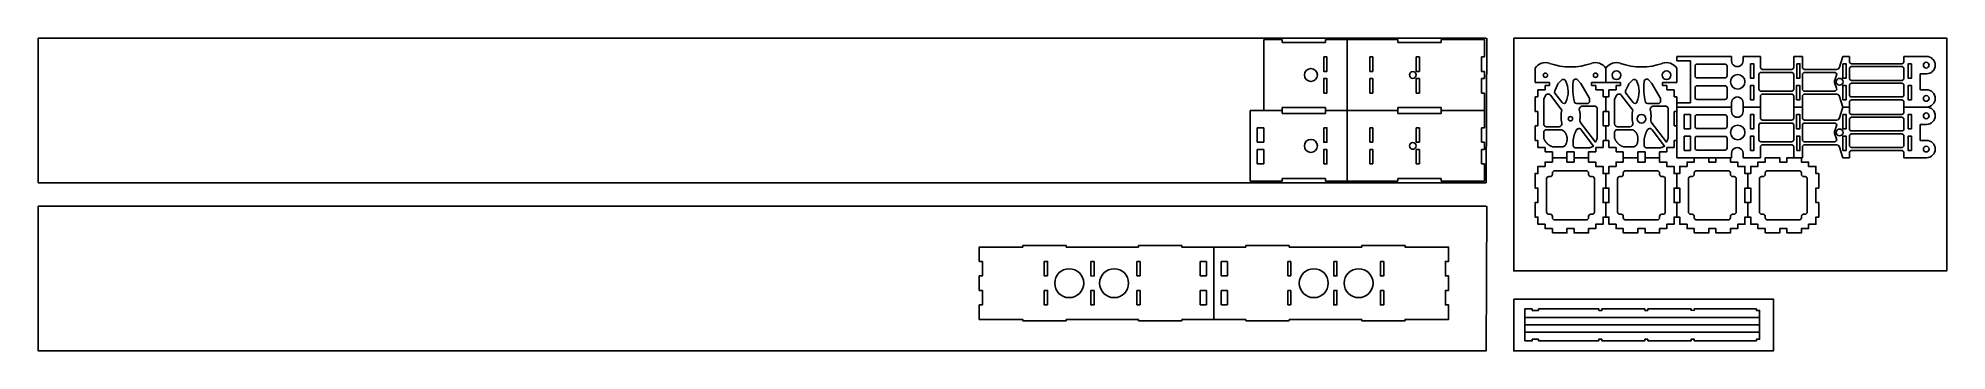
# Model space of a CAD drawing. Header units: millimetres. Extents: x 101 to 1419, y 216 to 432.
import ezdxf

# ---------------------------------------------------------------- set-up
doc = ezdxf.new("R2010")
doc.units = ezdxf.units.MM
for name, color, linetype in [('1mm轻木', 4, 'Continuous'), ('2mm层板', 1, 'Continuous'), ('2mm航空层板', 2, 'Continuous'), ('5mm轻木', 210, 'Continuous')]:
    doc.layers.add(name, color=color, linetype=linetype)

msp = doc.modelspace()

# ---------------------------------------------------------------- linework, layer by layer
for points in [[(1101.2, 432.3), (1100.7, 332.3), (100.7, 332.3), (100.7, 432.3), (1100.7, 432.3)], [(1101.2, 316.1), (1100.7, 216.1), (100.7, 216.1), (100.7, 316.1), (1100.7, 316.1)]]:
    msp.add_lwpolyline(points)
for points in [[(1119.8, 432.3), (1418.9, 432.3), (1418.9, 271.4), (1119.8, 271.4)], [(1119.8, 251.9), (1299.2, 251.9), (1299.2, 216.1), (1119.8, 216.1)]]:
    msp.add_lwpolyline(points, close=True)
at = {"layer": '1mm轻木'}
for p, q in [((947.1, 431.3), (947.1, 382.3)), ((947.1, 431.3), (959.8, 431.3)), ((959.8, 431.3), (959.8, 429.3)), ((959.8, 429.3), (989.8, 429.3)), ((1004.8, 431.3), (989.8, 431.3)), ((989.8, 431.3), (989.8, 429.3)), ((1004.8, 431.3), (1039.7, 431.3)), ((1004.8, 431.3), (1004.8, 382.3)), ((1039.7, 429.3), (1039.7, 431.3)), ((1039.7, 429.3), (1069.7, 429.3)), ((1069.7, 431.3), (1099.7, 431.3)), ((1069.7, 429.3), (1069.7, 431.3)), ((1099.7, 431.3), (1099.7, 419.3)), ((1020.4, 419.3), (1020.4, 409.3)), ((1020.4, 419.3), (1022.6, 419.3)), ((1020.4, 409.3), (1022.6, 409.3)), ((1022.6, 419.3), (1022.6, 409.3)), ((1052.4, 419.3), (1052.4, 409.3)), ((1052.4, 419.3), (1054.7, 419.3)), ((1052.4, 409.3), (1054.7, 409.3)), ((1054.7, 419.3), (1054.7, 409.3)), ((1097.5, 419.3), (1099.7, 419.3)), ((1097.5, 419.3), (1097.5, 409.3)), ((1097.5, 409.3), (1099.7, 409.3)), ((1099.7, 409.3), (1099.7, 404.3)), ((1020.4, 404.3), (1022.6, 404.3)), ((1020.4, 404.3), (1020.4, 394.3)), ((1022.6, 404.3), (1022.6, 394.3)), ((1052.4, 404.3), (1054.7, 404.3)), ((1052.4, 404.3), (1054.7, 404.3)), ((1052.4, 404.3), (1052.4, 394.3)), ((1054.7, 404.3), (1054.7, 394.3)), ((1097.5, 404.3), (1099.7, 404.3)), ((1097.5, 404.3), (1099.7, 404.3)), ((1097.5, 394.3), (1097.5, 404.3)), ((959.8, 384.3), (989.8, 384.3)), ((959.8, 382.3), (959.8, 384.3)), ((989.8, 382.3), (989.8, 384.3)), ((1020.4, 394.3), (1022.6, 394.3)), ((1022.6, 394.3), (1020.4, 394.3)), ((1020.4, 394.3), (1022.6, 394.3)), ((1039.7, 384.3), (1069.7, 384.3)), ((1039.7, 384.3), (1039.7, 382.3)), ((1052.4, 394.3), (1054.7, 394.3)), ((1069.7, 384.3), (1069.7, 382.3)), ((1097.5, 394.3), (1099.7, 394.3)), ((1097.5, 394.3), (1099.7, 394.3)), ((1099.7, 394.3), (1099.7, 382.3)), ((937.7, 333.3), (937.7, 382.3)), ((937.7, 382.3), (947.1, 382.3)), ((942.7, 370.3), (947.1, 370.3)), ((942.7, 370.3), (942.7, 360.3)), ((947.1, 382.3), (959.8, 382.3)), ((947.1, 370.3), (947.1, 360.3)), ((959.8, 382.3), (959.8, 380.3)), ((959.8, 380.3), (989.8, 380.3)), ((989.8, 382.3), (1004.8, 382.3)), ((989.8, 382.3), (989.8, 380.3)), ((1004.8, 382.3), (1039.7, 382.3)), ((1004.8, 382.3), (1004.8, 333.3)), ((1020.4, 370.3), (1020.4, 360.3)), ((1020.4, 370.3), (1022.6, 370.3)), ((1022.6, 370.3), (1022.6, 360.3)), ((1039.7, 380.3), (1039.7, 382.3)), ((1039.7, 380.3), (1069.7, 380.3)), ((1052.4, 370.3), (1052.4, 360.3)), ((1052.4, 370.3), (1054.7, 370.3)), ((1054.7, 370.3), (1054.7, 360.3)), ((1069.7, 382.3), (1099.7, 382.3)), ((1069.7, 380.3), (1069.7, 382.3)), ((1097.5, 370.3), (1099.7, 370.3)), ((1097.5, 370.3), (1097.5, 360.3)), ((1099.7, 382.3), (1099.7, 370.3)), ((942.7, 360.3), (947.1, 360.3)), ((1020.4, 360.3), (1022.6, 360.3)), ((1052.4, 360.3), (1054.7, 360.3)), ((1097.5, 360.3), (1099.7, 360.3)), ((1099.7, 360.3), (1099.7, 355.3)), ((942.7, 355.3), (947.1, 355.3)), ((942.7, 355.3), (942.7, 345.3)), ((942.7, 345.3), (947.1, 345.3)), ((947.1, 355.3), (947.1, 345.3)), ((1020.4, 355.3), (1022.6, 355.3)), ((1020.4, 355.3), (1020.4, 345.3)), ((1020.4, 345.3), (1022.6, 345.3)), ((1022.6, 345.3), (1020.4, 345.3)), ((1020.4, 345.3), (1022.6, 345.3)), ((1022.6, 355.3), (1022.6, 345.3)), ((1052.4, 355.3), (1054.7, 355.3)), ((1052.4, 355.3), (1054.7, 355.3)), ((1052.4, 355.3), (1052.4, 345.3)), ((1052.4, 345.3), (1054.7, 345.3)), ((1054.7, 355.3), (1054.7, 345.3)), ((1097.5, 355.3), (1099.7, 355.3)), ((1097.5, 355.3), (1099.7, 355.3)), ((1097.5, 345.3), (1097.5, 355.3)), ((1097.5, 345.3), (1099.7, 345.3)), ((1097.5, 345.3), (1099.7, 345.3)), ((1099.7, 345.3), (1099.7, 333.3)), ((937.7, 333.3), (947.1, 333.3)), ((947.1, 333.3), (959.8, 333.3)), ((959.8, 335.3), (989.8, 335.3)), ((959.8, 333.3), (959.8, 335.3)), ((989.8, 333.3), (989.8, 335.3)), ((1004.8, 333.3), (989.8, 333.3)), ((1004.8, 333.3), (1039.7, 333.3)), ((1039.7, 335.3), (1069.7, 335.3)), ((1039.7, 335.3), (1039.7, 333.3)), ((1069.7, 335.3), (1069.7, 333.3)), ((1069.7, 333.3), (1099.7, 333.3))]:
    msp.add_line(p, q, dxfattribs=at)
for points in [[(988.6, 419.3), (990.8, 419.3), (990.8, 409.3), (988.6, 409.3)], [(988.6, 394.3), (990.8, 394.3), (990.8, 404.3), (988.6, 404.3)], [(988.6, 370.3), (990.8, 370.3), (990.8, 360.3), (988.6, 360.3)], [(988.6, 345.3), (990.8, 345.3), (990.8, 355.3), (988.6, 355.3)]]:
    msp.add_lwpolyline(points, close=True, dxfattribs=at)
for centre, radius in [((979.7, 406.8), 4.5), ((1050.1, 406.8), 2.35), ((979.7, 357.8), 4.5), ((1050.1, 357.8), 2.35)]:
    msp.add_circle(centre, radius, dxfattribs=at)
at = {"layer": '2mm层板'}
for p, q in [((860.6, 287.9), (810.7, 287.9)), ((861.8, 277.9), (859.6, 277.9)), ((859.6, 267.9), (859.6, 277.9)), ((860.6, 288.9), (860.6, 287.9)), ((860.6, 288.9), (890.6, 288.9)), ((861.8, 267.9), (861.8, 277.9)), ((890.6, 288.9), (890.6, 287.9)), ((912.7, 287.9), (890.6, 287.9)), ((907.7, 277.9), (903.3, 277.9)), ((903.3, 277.9), (903.3, 267.9)), ((907.7, 267.9), (907.7, 277.9)), ((912.7, 237.9), (912.7, 287.9)), ((912.7, 287.9), (934.8, 287.9)), ((917.7, 277.9), (922.1, 277.9)), ((917.7, 277.9), (917.7, 267.9)), ((922.1, 277.9), (922.1, 267.9)), ((934.8, 288.9), (934.8, 287.9)), ((964.8, 288.9), (934.8, 288.9)), ((963.7, 277.9), (965.9, 277.9)), ((963.7, 277.9), (963.7, 267.9)), ((964.8, 288.9), (964.8, 287.9)), ((964.8, 287.9), (1014.8, 287.9)), ((965.9, 277.9), (965.9, 267.9)), ((861.8, 267.9), (859.6, 267.9)), ((907.7, 267.9), (903.3, 267.9)), ((917.7, 267.9), (922.1, 267.9)), ((963.7, 267.9), (965.9, 267.9)), ((861.8, 257.9), (859.6, 257.9)), ((859.6, 247.9), (859.6, 257.9)), ((861.8, 247.9), (861.8, 257.9)), ((907.7, 257.9), (903.3, 257.9)), ((903.3, 247.9), (903.3, 257.9)), ((907.7, 247.9), (907.7, 257.9)), ((917.7, 257.9), (922.1, 257.9)), ((917.7, 257.9), (917.7, 247.9)), ((922.1, 247.9), (922.1, 257.9)), ((963.7, 257.9), (965.9, 257.9)), ((963.7, 257.9), (963.7, 247.9)), ((965.9, 257.9), (965.9, 247.9)), ((860.6, 237.9), (810.7, 237.9)), ((861.8, 247.9), (859.6, 247.9)), ((860.6, 236.9), (860.6, 237.9)), ((890.6, 236.9), (890.6, 237.9)), ((912.7, 237.9), (890.6, 237.9)), ((907.7, 247.9), (903.3, 247.9)), ((912.7, 237.9), (934.8, 237.9)), ((917.7, 247.9), (922.1, 247.9)), ((934.8, 236.9), (934.8, 237.9)), ((963.7, 247.9), (965.9, 247.9)), ((964.8, 236.9), (964.8, 237.9)), ((964.8, 237.9), (1014.8, 237.9)), ((860.6, 236.9), (890.6, 236.9)), ((964.8, 236.9), (934.8, 236.9))]:
    msp.add_line(p, q, dxfattribs=at)
for points in [[(810.7, 237.9), (810.7, 236.9), (780.7, 236.9), (780.7, 237.9), (750.7, 237.9), (750.7, 247.9), (752.9, 247.9), (752.9, 257.9), (750.7, 257.9), (750.7, 267.9), (752.9, 267.9), (752.9, 277.9), (750.7, 277.9), (750.7, 287.9), (780.7, 287.9), (780.7, 288.9), (810.7, 288.9), (810.7, 287.9)], [(1014.8, 287.9), (1014.8, 288.9), (1044.8, 288.9), (1044.8, 287.9), (1074.8, 287.9), (1074.8, 277.9), (1072.6, 277.9), (1072.6, 267.9), (1074.8, 267.9), (1074.8, 257.9), (1072.6, 257.9), (1072.6, 247.9), (1074.8, 247.9), (1074.8, 237.9), (1044.8, 237.9), (1044.8, 236.9), (1014.8, 236.9), (1014.8, 237.9)]]:
    msp.add_lwpolyline(points, dxfattribs=at)
for points in [[(797.8, 267.9), (795.5, 267.9), (795.5, 277.9), (797.8, 277.9)], [(830, 267.8), (827.8, 267.9), (827.8, 277.8), (830, 277.8)], [(995.5, 277.9), (997.7, 277.8), (997.7, 267.9), (995.5, 267.9)], [(1027.7, 277.9), (1030, 277.8), (1030, 267.9), (1027.7, 267.9)], [(797.8, 247.9), (795.5, 247.9), (795.5, 257.9), (797.8, 257.9)], [(830, 247.9), (827.8, 247.9), (827.8, 257.9), (830, 257.9)], [(995.5, 257.9), (997.7, 257.9), (997.7, 247.9), (995.5, 247.9)], [(1027.7, 257.9), (1030, 257.8), (1030, 247.9), (1027.7, 247.9)]]:
    msp.add_lwpolyline(points, close=True, dxfattribs=at)
for centre in [(812.8, 262.9), (843.8, 262.9), (981.7, 262.9), (1012.7, 262.9)]:
    msp.add_circle(centre, 10, dxfattribs=at)
at = {"layer": '2mm航空层板'}
for p, q in [((1134.5, 401.6), (1134.5, 411.6)), ((1134.5, 401.6), (1134.5, 411.6)), ((1183.5, 401.6), (1183.5, 411.6)), ((1270.2, 419.6), (1232.5, 419.6)), ((1232.5, 419.6), (1232.5, 416.6)), ((1232.5, 416.6), (1241.9, 416.6)), ((1232.5, 401.6), (1232.5, 411.6)), ((1232.5, 401.6), (1232.5, 411.6)), ((1241.9, 416.6), (1241.9, 387.6)), ((1245, 412.8), (1245, 406.3)), ((1265.7, 414.3), (1246.5, 414.3)), ((1260.2, 419.6), (1260.2, 419.6)), ((1267.2, 406.3), (1267.2, 412.8)), ((1270.2, 416.6), (1270.2, 419.6)), ((1290.2, 419.6), (1278.2, 419.6)), ((1278.2, 419.6), (1278.2, 416.6)), ((1290.2, 412.1), (1290.2, 419.6)), ((1311.7, 410.6), (1291.7, 410.6)), ((1319.2, 419.6), (1313.2, 419.6)), ((1313.2, 419.6), (1313.2, 412.1)), ((1319.2, 412.1), (1319.2, 419.6)), ((1343, 410.6), (1320.7, 410.6)), ((1347.2, 419.6), (1344.5, 411.6)), ((1351.7, 419.6), (1347.2, 419.6)), ((1351.7, 416.1), (1351.7, 419.6)), ((1387.8, 414.6), (1353.2, 414.6)), ((1404.9, 419.6), (1389.3, 419.6)), ((1389.3, 419.6), (1389.3, 416.1)), ((1144.5, 401.6), (1134.5, 401.6)), ((1141.5, 396.6), (1136.5, 396.6)), ((1136.5, 396.6), (1136.5, 391.6)), ((1144.5, 399.6), (1141.5, 399.6)), ((1141.5, 399.6), (1141.5, 396.6)), ((1144.5, 401.6), (1144.5, 399.6)), ((1173.5, 401.6), (1183.5, 401.6)), ((1173.5, 401.6), (1173.5, 399.6)), ((1173.5, 399.6), (1176.5, 399.6)), ((1176.5, 396.6), (1176.5, 399.6)), ((1181.5, 396.6), (1176.5, 396.6)), ((1181.5, 391.6), (1181.5, 396.6)), ((1193.5, 401.6), (1183.5, 401.6)), ((1190.5, 396.6), (1185.5, 396.6)), ((1185.5, 396.6), (1185.5, 391.6)), ((1193.5, 399.6), (1190.5, 399.6)), ((1190.5, 399.6), (1190.5, 396.6)), ((1193.5, 401.6), (1193.5, 399.6)), ((1222.5, 401.6), (1232.5, 401.6)), ((1222.5, 401.6), (1222.5, 399.6)), ((1222.5, 399.6), (1225.5, 399.6)), ((1225.5, 396.6), (1225.5, 399.6)), ((1230.5, 396.6), (1225.5, 396.6)), ((1230.5, 391.6), (1230.5, 396.6)), ((1245, 391.4), (1245, 397.9)), ((1246.5, 404.8), (1265.7, 404.8)), ((1246.5, 399.4), (1265.7, 399.4)), ((1267.2, 397.9), (1267.2, 391.4)), ((1289.2, 407.1), (1289.2, 397.1)), ((1311.7, 408.6), (1290.7, 408.6)), ((1290.7, 395.6), (1311.7, 395.6)), ((1313.2, 397.1), (1313.2, 407.1)), ((1400.4, 396.6), (1400.4, 407.6)), ((1400.4, 407.6), (1404.9, 407.6)), ((1404.9, 396.6), (1400.4, 396.6)), ((1134.5, 381.6), (1134.5, 391.6)), ((1136.5, 391.6), (1134.5, 391.6)), ((1134.5, 391.6), (1134.5, 381.6)), ((1183.5, 391.6), (1181.5, 391.6)), ((1183.5, 381.6), (1183.5, 391.6)), ((1185.5, 391.6), (1183.5, 391.6)), ((1232.5, 391.6), (1230.5, 391.6)), ((1232.5, 391.6), (1232.5, 387.6)), ((1232.5, 387.6), (1232.5, 384.6)), ((1232.5, 387.6), (1241.9, 387.6)), ((1270.2, 384.6), (1232.5, 384.6)), ((1232.5, 349.6), (1232.5, 384.6)), ((1265.7, 389.9), (1246.5, 389.9)), ((1260.2, 384.6), (1260.2, 384.6)), ((1260.2, 384.6), (1260.2, 384.6)), ((1270.2, 387.6), (1270.2, 384.6)), ((1270.2, 381.6), (1270.2, 384.6)), ((1278.2, 384.6), (1278.2, 387.6)), ((1290.2, 384.6), (1278.2, 384.6)), ((1278.2, 384.6), (1278.2, 381.6)), ((1290.2, 384.6), (1290.2, 392.1)), ((1290.2, 384.6), (1290.2, 377.1)), ((1291.7, 393.6), (1311.7, 393.6)), ((1313.2, 392.1), (1313.2, 384.6)), ((1313.2, 384.6), (1319.2, 384.6)), ((1313.2, 377.1), (1313.2, 384.6)), ((1313.2, 384.6), (1319.2, 384.6)), ((1319.2, 384.6), (1319.2, 392.1)), ((1319.2, 384.6), (1319.2, 377.1)), ((1320.7, 393.6), (1343, 393.6)), ((1344.5, 392.6), (1347.2, 384.6)), ((1344.5, 376.6), (1347.2, 384.6)), ((1347.2, 384.6), (1351.7, 384.6)), ((1347.2, 384.6), (1351.7, 384.6)), ((1351.7, 384.6), (1351.7, 388.1)), ((1351.7, 384.6), (1351.7, 381.1)), ((1353.2, 389.6), (1387.8, 389.6)), ((1389.3, 388.1), (1389.3, 384.6)), ((1389.3, 384.6), (1404.9, 384.6)), ((1389.3, 381.1), (1389.3, 384.6)), ((1389.3, 384.6), (1404.9, 384.6)), ((1134.5, 381.6), (1136.5, 381.6)), ((1134.5, 361.6), (1134.5, 371.6)), ((1136.5, 371.6), (1134.5, 371.6)), ((1134.5, 371.6), (1134.5, 361.6)), ((1136.5, 381.6), (1136.5, 371.6)), ((1165.8, 374.2), (1176.3, 360.4)), ((1181.5, 371.6), (1181.5, 381.6)), ((1181.5, 381.6), (1183.5, 381.6)), ((1183.5, 371.6), (1181.5, 371.6)), ((1183.5, 381.6), (1185.5, 381.6)), ((1183.5, 361.6), (1183.5, 371.6)), ((1185.5, 371.6), (1183.5, 371.6)), ((1185.5, 381.6), (1185.5, 371.6)), ((1214.8, 374.2), (1225.3, 360.4)), ((1230.5, 371.6), (1230.5, 381.6)), ((1230.5, 381.6), (1232.5, 381.6)), ((1232.5, 371.6), (1230.5, 371.6)), ((1237.5, 379.6), (1241.9, 379.6)), ((1237.5, 379.6), (1237.5, 369.6)), ((1237.5, 369.6), (1241.9, 369.6)), ((1241.9, 379.6), (1241.9, 369.6)), ((1245, 377.8), (1245, 371.3)), ((1265.7, 379.3), (1246.5, 379.3)), ((1246.5, 369.8), (1265.7, 369.8)), ((1267.2, 371.3), (1267.2, 377.8)), ((1289.2, 362.1), (1289.2, 372.1)), ((1290.7, 373.6), (1311.7, 373.6)), ((1291.7, 375.6), (1311.7, 375.6)), ((1313.2, 372.1), (1313.2, 362.1)), ((1320.7, 375.6), (1343, 375.6)), ((1353.2, 379.6), (1387.8, 379.6)), ((1404.9, 372.6), (1400.4, 372.6)), ((1400.4, 372.6), (1400.4, 361.6)), ((1134.5, 361.6), (1136.5, 361.6)), ((1136.5, 361.6), (1136.5, 356.6)), ((1136.5, 356.6), (1141.5, 356.6)), ((1141.5, 356.6), (1141.5, 353.6)), ((1166.4, 369), (1175, 357.7)), ((1176.5, 353.6), (1176.5, 356.6)), ((1176.5, 356.6), (1181.5, 356.6)), ((1181.5, 356.6), (1181.5, 361.6)), ((1181.5, 361.6), (1183.5, 361.6)), ((1183.5, 361.6), (1185.5, 361.6)), ((1185.5, 361.6), (1185.5, 356.6)), ((1185.5, 356.6), (1190.5, 356.6)), ((1190.5, 356.6), (1190.5, 353.6)), ((1215.4, 369), (1224, 357.7)), ((1225.5, 353.6), (1225.5, 356.6)), ((1225.5, 356.6), (1230.5, 356.6)), ((1230.5, 356.6), (1230.5, 361.6)), ((1230.5, 361.6), (1232.5, 361.6)), ((1237.5, 364.6), (1241.9, 364.6)), ((1237.5, 364.6), (1237.5, 354.6)), ((1241.9, 364.6), (1241.9, 354.6)), ((1245, 356.4), (1245, 362.9)), ((1246.5, 364.4), (1265.7, 364.4)), ((1267.2, 362.9), (1267.2, 356.4)), ((1290.2, 357.1), (1290.2, 349.6)), ((1311.7, 360.6), (1290.7, 360.6)), ((1311.7, 358.6), (1291.7, 358.6)), ((1313.2, 349.6), (1313.2, 357.1)), ((1319.2, 357.1), (1319.2, 349.6)), ((1343, 358.6), (1320.7, 358.6)), ((1347.2, 349.6), (1344.5, 357.6)), ((1400.4, 361.6), (1404.9, 361.6)), ((1141.5, 353.6), (1146.5, 353.6)), ((1146.5, 353.6), (1146.5, 349.6)), ((1156.5, 349.6), (1156.5, 353.6)), ((1156.5, 353.6), (1161.5, 353.6)), ((1161.5, 353.6), (1161.5, 349.6)), ((1171.5, 349.6), (1171.5, 353.6)), ((1171.5, 353.6), (1176.5, 353.6)), ((1190.5, 353.6), (1195.5, 353.6)), ((1195.5, 353.6), (1195.5, 349.6)), ((1205.5, 349.6), (1205.5, 353.6)), ((1205.5, 353.6), (1210.5, 353.6)), ((1210.5, 353.6), (1210.5, 349.6)), ((1220.5, 349.6), (1220.5, 353.6)), ((1220.5, 353.6), (1225.5, 353.6)), ((1232.5, 349.6), (1244.5, 349.6)), ((1237.5, 354.6), (1241.9, 354.6)), ((1265.7, 354.9), (1246.5, 354.9)), ((1254.5, 349.6), (1259.5, 349.6)), ((1269.5, 349.6), (1270.2, 349.6)), ((1270.2, 352.6), (1270.2, 349.6)), ((1270.2, 349.6), (1270.2, 349.6)), ((1278.2, 349.6), (1278.2, 352.6)), ((1290.2, 349.6), (1278.2, 349.6)), ((1318.5, 349.6), (1319.2, 349.6)), ((1351.7, 349.6), (1347.2, 349.6)), ((1351.7, 353.1), (1351.7, 349.6)), ((1387.8, 354.6), (1353.2, 354.6)), ((1389.3, 349.6), (1389.3, 353.1)), ((1404.9, 349.6), (1389.3, 349.6))]:
    msp.add_line(p, q, dxfattribs=at)
for points in [[(1283.4, 414.6), (1285.6, 414.6), (1285.6, 404.6), (1283.4, 404.6)], [(1315.3, 414.6), (1317.5, 414.6), (1317.4, 404.6), (1315.3, 404.6)], [(1347.2, 414.6), (1349.4, 414.6), (1349.4, 404.6), (1347.2, 404.6)], [(1394.5, 414.6), (1394.5, 404.6), (1392.3, 404.6), (1392.3, 414.6)], [(1283.4, 389.6), (1285.6, 389.6), (1285.6, 399.6), (1283.4, 399.6)], [(1315.2, 389.6), (1317.4, 389.6), (1317.4, 399.6), (1315.2, 399.6)], [(1347.2, 389.6), (1349.4, 389.6), (1349.4, 399.6), (1347.2, 399.6)], [(1394.5, 399.6), (1392.3, 399.6), (1392.3, 389.6), (1394.5, 389.6)], [(1283.4, 379.6), (1285.6, 379.6), (1285.6, 369.6), (1283.4, 369.6)], [(1315.2, 379.6), (1317.4, 379.6), (1317.4, 369.6), (1315.2, 369.6)], [(1347.2, 379.6), (1349.4, 379.6), (1349.4, 369.6), (1347.2, 369.6)], [(1394.5, 369.6), (1392.3, 369.6), (1392.3, 379.6), (1394.5, 379.6)], [(1283.4, 354.6), (1285.6, 354.6), (1285.6, 364.6), (1283.4, 364.6)], [(1315.3, 354.6), (1317.5, 354.6), (1317.4, 364.6), (1315.3, 364.6)], [(1347.2, 354.6), (1349.4, 354.6), (1349.4, 364.6), (1347.2, 364.6)], [(1394.5, 354.6), (1394.5, 364.6), (1392.3, 364.6), (1392.3, 354.6)], [(1146.5, 297.6), (1146.5, 300.6), (1141.5, 300.6), (1141.5, 303.6), (1136.5, 303.6), (1136.5, 308.6), (1134.5, 308.6), (1134.5, 318.6), (1136.5, 318.6), (1136.5, 328.6), (1134.5, 328.6), (1134.5, 338.6), (1136.5, 338.6), (1136.5, 343.6), (1141.5, 343.6), (1141.5, 346.6), (1146.5, 346.6), (1146.5, 349.6), (1156.5, 349.6), (1156.5, 346.6), (1161.5, 346.6), (1161.5, 349.6), (1171.5, 349.6), (1171.5, 346.6), (1176.5, 346.6), (1176.5, 343.6), (1181.5, 343.6), (1181.5, 338.6), (1183.5, 338.6), (1183.5, 328.6), (1181.5, 328.6), (1181.5, 318.6), (1183.5, 318.6), (1183.5, 308.6), (1181.5, 308.6), (1181.5, 303.6), (1176.5, 303.6), (1176.5, 300.6), (1171.5, 300.6), (1171.5, 297.6), (1161.5, 297.6), (1161.5, 300.6), (1156.5, 300.6), (1156.5, 297.6)], [(1195.5, 297.6), (1195.5, 300.6), (1190.5, 300.6), (1190.5, 303.6), (1185.5, 303.6), (1185.5, 308.6), (1183.5, 308.6), (1183.5, 318.6), (1185.5, 318.6), (1185.5, 328.6), (1183.5, 328.6), (1183.5, 338.6), (1185.5, 338.6), (1185.5, 343.6), (1190.5, 343.6), (1190.5, 346.6), (1195.5, 346.6), (1195.5, 349.6), (1205.5, 349.6), (1205.5, 346.6), (1210.5, 346.6), (1210.5, 349.6), (1220.5, 349.6), (1220.5, 346.6), (1225.5, 346.6), (1225.5, 343.6), (1230.5, 343.6), (1230.5, 338.6), (1232.5, 338.6), (1232.5, 328.6), (1230.5, 328.6), (1230.5, 318.6), (1232.5, 318.6), (1232.5, 308.6), (1230.5, 308.6), (1230.5, 303.6), (1225.5, 303.6), (1225.5, 300.6), (1220.5, 300.6), (1220.5, 297.6), (1210.5, 297.6), (1210.5, 300.6), (1205.5, 300.6), (1205.5, 297.6)], [(1244.5, 297.6), (1244.5, 300.6), (1239.5, 300.6), (1239.5, 303.6), (1234.5, 303.6), (1234.5, 308.6), (1232.5, 308.6), (1232.5, 318.6), (1234.5, 318.6), (1234.5, 328.6), (1232.5, 328.6), (1232.5, 338.6), (1234.5, 338.6), (1234.5, 343.6), (1239.5, 343.6), (1239.5, 346.6), (1244.5, 346.6), (1244.5, 349.6), (1254.5, 349.6), (1254.5, 346.6), (1259.5, 346.6), (1259.5, 349.6), (1269.5, 349.6), (1269.5, 346.6), (1274.5, 346.6), (1274.5, 343.6), (1279.5, 343.6), (1279.5, 338.6), (1281.5, 338.6), (1281.5, 328.6), (1279.5, 328.6), (1279.5, 318.6), (1281.5, 318.6), (1281.5, 308.6), (1279.5, 308.6), (1279.5, 303.6), (1274.5, 303.6), (1274.5, 300.6), (1269.5, 300.6), (1269.5, 297.6), (1259.5, 297.6), (1259.5, 300.6), (1254.5, 300.6), (1254.5, 297.6)], [(1293.5, 297.6), (1293.5, 300.6), (1288.5, 300.6), (1288.5, 303.6), (1283.5, 303.6), (1283.5, 308.6), (1281.5, 308.6), (1281.5, 318.6), (1283.5, 318.6), (1283.5, 328.6), (1281.5, 328.6), (1281.5, 338.6), (1283.5, 338.6), (1283.5, 343.6), (1288.5, 343.6), (1288.5, 346.6), (1293.5, 346.6), (1293.5, 349.6), (1303.5, 349.6), (1303.5, 346.6), (1308.5, 346.6), (1308.5, 349.6), (1318.5, 349.6), (1318.5, 346.6), (1323.5, 346.6), (1323.5, 343.6), (1328.5, 343.6), (1328.5, 338.6), (1330.5, 338.6), (1330.5, 328.6), (1328.5, 328.6), (1328.5, 318.6), (1330.5, 318.6), (1330.5, 308.6), (1328.5, 308.6), (1328.5, 303.6), (1323.5, 303.6), (1323.5, 300.6), (1318.5, 300.6), (1318.5, 297.6), (1308.5, 297.6), (1308.5, 300.6), (1303.5, 300.6), (1303.5, 297.6)]]:
    msp.add_lwpolyline(points, close=True, dxfattribs=at)
for points in [[(1389.3, 404.6), (1389.3, 411.1, 0.414214), (1387.8, 412.6), (1353.2, 412.6, 0.414214), (1351.7, 411.1), (1351.7, 404.6, 0.414214), (1353.2, 403.1), (1387.8, 403.1, 0.414214)], [(1148.1, 395.8), (1150, 400.1, -0.14107), (1150.9, 401.3), (1153.3, 403.7, -0.299956), (1155.6, 403, -0.224333), (1155.8, 388, -0.566928), (1153.2, 387.7), (1148.2, 394.3, -0.274639)], [(1170.7, 387.1, 0.414214), (1172.2, 388.6), (1172.2, 390.3, 0.124665), (1172, 391.1), (1166.2, 401), (1163.7, 403.6, 0.620904), (1160.8, 402.1, 0.09486), (1161.8, 388.1, 0.317918), (1163.2, 387.1)], [(1197.1, 395.8), (1199, 400.1, -0.14107), (1199.9, 401.3), (1202.3, 403.7, -0.299956), (1204.6, 403, -0.224333), (1204.8, 388, -0.566928), (1202.2, 387.7), (1197.2, 394.3, -0.274639)], [(1219.7, 387.1, 0.414214), (1221.2, 388.6), (1221.2, 390.3, 0.124665), (1221, 391.1), (1215.2, 401), (1212.7, 403.6, 0.620904), (1209.8, 402.1, 0.09486), (1210.8, 388.1, 0.317918), (1212.2, 387.1)], [(1342.8, 406.6, 0.514618), (1341.3, 408.6), (1320.7, 408.6, 0.414214), (1319.2, 407.1), (1319.2, 397.1, 0.414214), (1320.7, 395.6), (1341.3, 395.6, 0.514618), (1342.8, 397.6), (1341.4, 401.6, -0.166667), (1341.4, 402.6)], [(1351.7, 399.6), (1351.7, 393.1, 0.414214), (1353.2, 391.6), (1387.8, 391.6, 0.414214), (1389.3, 393.1), (1389.3, 399.6, 0.414214), (1387.8, 401.1), (1353.2, 401.1, 0.414214)], [(1342.8, 362.6, -0.514618), (1341.3, 360.6), (1320.7, 360.6, -0.414214), (1319.2, 362.1), (1319.2, 372.1, -0.414214), (1320.7, 373.6), (1341.3, 373.6, -0.514618), (1342.8, 371.6), (1341.4, 367.6, 0.166667), (1341.4, 366.6)], [(1389.3, 369.6), (1389.3, 376.1, 0.414214), (1387.8, 377.6), (1353.2, 377.6, 0.414214), (1351.7, 376.1), (1351.7, 369.6, 0.414214), (1353.2, 368.1), (1387.8, 368.1, 0.414214)], [(1351.7, 364.6), (1351.7, 358.1, 0.414214), (1353.2, 356.6), (1387.8, 356.6, 0.414214), (1389.3, 358.1), (1389.3, 364.6, 0.414214), (1387.8, 366.1), (1353.2, 366.1, 0.414214)], [(1175.5, 335.1, 0.414214), (1174, 336.6), (1173, 336.6, -0.414214), (1171.5, 338.1), (1171.5, 339.1, 0.414214), (1170, 340.6), (1148, 340.6, 0.414214), (1146.5, 339.1), (1146.5, 338.1, -0.414214), (1145, 336.6), (1144, 336.6, 0.414214), (1142.5, 335.1), (1142.5, 312.1, 0.414214), (1144, 310.6), (1145, 310.6, -0.414214), (1146.5, 309.1), (1146.5, 308.1, 0.414214), (1148, 306.6), (1170, 306.6, 0.414214), (1171.5, 308.1), (1171.5, 309.1, -0.414214), (1173, 310.6), (1174, 310.6, 0.414214), (1175.5, 312.1)], [(1224.5, 335.1, 0.414214), (1223, 336.6), (1222, 336.6, -0.414214), (1220.5, 338.1), (1220.5, 339.1, 0.414214), (1219, 340.6), (1197, 340.6, 0.414214), (1195.5, 339.1), (1195.5, 338.1, -0.414214), (1194, 336.6), (1193, 336.6, 0.414214), (1191.5, 335.1), (1191.5, 312.1, 0.414214), (1193, 310.6), (1194, 310.6, -0.414214), (1195.5, 309.1), (1195.5, 308.1, 0.414214), (1197, 306.6), (1219, 306.6, 0.414214), (1220.5, 308.1), (1220.5, 309.1, -0.414214), (1222, 310.6), (1223, 310.6, 0.414214), (1224.5, 312.1)], [(1273.5, 335.1, 0.414214), (1272, 336.6), (1271, 336.6, -0.414214), (1269.5, 338.1), (1269.5, 339.1, 0.414214), (1268, 340.6), (1246, 340.6, 0.414214), (1244.5, 339.1), (1244.5, 338.1, -0.414214), (1243, 336.6), (1242, 336.6, 0.414214), (1240.5, 335.1), (1240.5, 312.1, 0.414214), (1242, 310.6), (1243, 310.6, -0.414214), (1244.5, 309.1), (1244.5, 308.1, 0.414214), (1246, 306.6), (1268, 306.6, 0.414214), (1269.5, 308.1), (1269.5, 309.1, -0.414214), (1271, 310.6), (1272, 310.6, 0.414214), (1273.5, 312.1)], [(1322.5, 335.1, 0.414214), (1321, 336.6), (1320, 336.6, -0.414214), (1318.5, 338.1), (1318.5, 339.1, 0.414214), (1317, 340.6), (1295, 340.6, 0.414214), (1293.5, 339.1), (1293.5, 338.1, -0.414214), (1292, 336.6), (1291, 336.6, 0.414214), (1289.5, 335.1), (1289.5, 312.1, 0.414214), (1291, 310.6), (1292, 310.6, -0.414214), (1293.5, 309.1), (1293.5, 308.1, 0.414214), (1295, 306.6), (1317, 306.6, 0.414214), (1318.5, 308.1), (1318.5, 309.1, -0.414214), (1320, 310.6), (1321, 310.6, 0.414214), (1322.5, 312.1)]]:
    msp.add_lwpolyline(points, format="xyb", close=True, dxfattribs=at)
for points in [[(1153, 382.6, 0.111225), (1153, 373.5, -0.482738), (1151.1, 371), (1142.5, 371, -0.414214), (1140.5, 373), (1140.5, 390.2), (1141.8, 392.6, -0.549131), (1145.1, 392.9), (1153, 382.6)], [(1202, 382.6, 0.111225), (1202, 373.5, -0.482738), (1200.1, 371), (1191.5, 371, -0.414214), (1189.5, 373), (1189.5, 390.2), (1190.8, 392.6, -0.549131), (1194.1, 392.9), (1202, 382.6)]]:
    msp.add_lwpolyline(points, format="xyb", dxfattribs=at)
for points in [[(1165.1, 382.7, 0), (1165.1, 382.7, 0), (1165.1, 382.8, 0), (1165.1, 382.8, 0), (1165.1, 382.8, 0), (1165.1, 382.9, 0), (1165.1, 382.9, 0), (1165.1, 382.9, 0), (1165.1, 383, 0), (1165.1, 383, 0), (1165.1, 383, 0), (1165.1, 383.1, 0), (1165.1, 383.1, 0), (1165.1, 383.1, 0), (1165.1, 383.2, 0), (1165.1, 383.2, 0), (1165.1, 383.2, 0), (1165.1, 383.3, 0), (1165.1, 383.3, 0), (1165.1, 383.3, 0), (1165.1, 383.4, 0), (1165.1, 383.4, 0), (1165.1, 383.4, 0), (1165.1, 383.5, 0), (1165.2, 383.5, 0), (1165.2, 383.5, 0), (1165.2, 383.6, 0), (1165.2, 383.6, 0), (1165.2, 383.6, 0), (1165.2, 383.7, 0), (1165.2, 383.7, 0), (1165.2, 383.8, 0), (1165.2, 383.8, 0), (1165.3, 383.8, 0), (1165.3, 383.9, 0), (1165.3, 383.9, 0), (1165.3, 383.9, 0), (1165.3, 384, 0), (1165.3, 384, 0), (1165.4, 384, 0), (1165.4, 384.1, 0), (1165.4, 384.1, 0), (1165.4, 384.1, 0), (1165.4, 384.1, 0), (1165.4, 384.2, 0), (1165.5, 384.2, 0), (1165.5, 384.2, 0), (1165.5, 384.3, 0), (1165.5, 384.3, 0), (1165.6, 384.3, 0), (1165.6, 384.4, 0), (1165.6, 384.4, 0), (1165.6, 384.4, 0), (1165.6, 384.4, 0), (1165.7, 384.5, 0), (1165.7, 384.5, 0), (1165.7, 384.5, 0), (1165.7, 384.6, 0), (1165.8, 384.6, 0), (1165.8, 384.6, 0), (1165.8, 384.6, 0), (1165.9, 384.7, 0), (1165.9, 384.7, 0), (1165.9, 384.7, 0), (1165.9, 384.7, 0), (1166, 384.8, 0), (1166, 384.8, 0), (1166, 384.8, 0), (1166.1, 384.8, 0), (1166.1, 384.9, 0), (1166.1, 384.9, 0), (1166.1, 384.9, 0), (1166.2, 384.9, 0), (1166.2, 384.9, 0), (1166.2, 385, 0), (1166.3, 385, 0), (1166.3, 385, 0), (1166.3, 385, 0), (1166.4, 385, 0), (1166.4, 385, 0), (1166.4, 385.1, 0), (1166.5, 385.1, 0), (1166.5, 385.1, 0), (1166.5, 385.1, 0), (1166.6, 385.1, 0), (1166.6, 385.1, 0), (1166.6, 385.1, 0), (1166.7, 385.2, 0), (1166.7, 385.2, 0), (1166.7, 385.2, 0), (1166.8, 385.2, 0), (1166.8, 385.2, 0), (1166.8, 385.2, 0), (1166.9, 385.2, 0), (1166.9, 385.2, 0), (1166.9, 385.2, 0), (1166.9, 385.3, 0), (1167, 385.3, 0), (1167, 385.3, 0), (1167, 385.3, 0), (1167.1, 385.3, 0), (1167.1, 385.3, 0), (1167.1, 385.3, 0), (1167.2, 385.3, 0), (1167.2, 385.3, 0), (1167.2, 385.3, 0), (1167.3, 385.3, 0), (1167.3, 385.3, 0), (1167.5, 385.3, 0), (1167.6, 385.3, 0), (1167.7, 385.3, 0), (1167.8, 385.3, 0), (1167.9, 385.3, 0), (1168.1, 385.3, 0), (1168.2, 385.3, 0), (1168.3, 385.3, 0), (1168.4, 385.3, 0), (1168.5, 385.3, 0), (1168.7, 385.3, 0), (1168.8, 385.3, 0), (1168.9, 385.3, 0), (1169, 385.3, 0), (1169.1, 385.3, 0), (1169.3, 385.3, 0), (1169.4, 385.3, 0), (1169.5, 385.3, 0), (1169.6, 385.3, 0), (1169.7, 385.3, 0), (1169.9, 385.3, 0), (1170, 385.3, 0), (1170.1, 385.3, 0), (1170.2, 385.3, 0), (1170.3, 385.3, 0), (1170.5, 385.3, 0), (1170.6, 385.3, 0), (1170.7, 385.3, 0), (1170.8, 385.3, 0), (1170.9, 385.3, 0), (1171, 385.3, 0), (1171.2, 385.3, 0), (1171.3, 385.3, 0), (1171.4, 385.3, 0), (1171.5, 385.3, 0), (1171.6, 385.3, 0), (1171.8, 385.3, 0), (1171.9, 385.3, 0), (1172, 385.3, 0), (1172.1, 385.3, 0), (1172.2, 385.3, 0), (1172.4, 385.3, 0), (1172.5, 385.3, 0), (1172.6, 385.3, 0), (1172.7, 385.3, 0), (1172.8, 385.3, 0), (1173, 385.3, 0), (1173.1, 385.3, 0), (1173.2, 385.3, 0), (1173.3, 385.3, 0), (1173.4, 385.3, 0), (1173.6, 385.3, 0), (1173.7, 385.3, 0), (1173.8, 385.3, 0), (1173.9, 385.3, 0), (1174, 385.3, 0), (1174.2, 385.3, 0), (1174.3, 385.3, 0), (1174.4, 385.3, 0), (1174.5, 385.3, 0), (1174.6, 385.3, 0), (1174.8, 385.3, 0), (1174.9, 385.3, 0), (1175, 385.3, 0), (1175.1, 385.3, 0), (1175.2, 385.3, 0), (1175.3, 385.3, 0), (1175.5, 385.3, 0), (1175.5, 385.3, 0), (1175.5, 385.3, 0), (1175.6, 385.3, 0), (1175.6, 385.3, 0), (1175.6, 385.3, 0), (1175.6, 385.3, 0), (1175.7, 385.3, 0), (1175.7, 385.3, 0), (1175.7, 385.3, 0), (1175.8, 385.3, 0), (1175.8, 385.3, 0), (1175.8, 385.3, 0), (1175.8, 385.3, 0), (1175.9, 385.3, 0), (1175.9, 385.3, 0), (1175.9, 385.3, 0), (1176, 385.2, 0), (1176, 385.2, 0), (1176, 385.2, 0), (1176, 385.2, 0), (1176.1, 385.2, 0), (1176.1, 385.2, 0), (1176.1, 385.2, 0), (1176.2, 385.2, 0), (1176.2, 385.2, 0), (1176.2, 385.2, 0), (1176.2, 385.2, 0), (1176.3, 385.1, 0), (1176.3, 385.1, 0), (1176.3, 385.1, 0), (1176.3, 385.1, 0), (1176.4, 385.1, 0), (1176.4, 385.1, 0), (1176.4, 385.1, 0), (1176.5, 385, 0), (1176.5, 385, 0), (1176.5, 385, 0), (1176.5, 385, 0), (1176.6, 385, 0), (1176.6, 385, 0), (1176.6, 385, 0), (1176.6, 384.9, 0), (1176.7, 384.9, 0), (1176.7, 384.9, 0), (1176.7, 384.9, 0), (1176.7, 384.9, 0), (1176.7, 384.9, 0), (1176.8, 384.8, 0), (1176.8, 384.8, 0), (1176.8, 384.8, 0), (1176.8, 384.8, 0), (1176.9, 384.8, 0), (1176.9, 384.7, 0), (1176.9, 384.7, 0), (1176.9, 384.7, 0), (1176.9, 384.7, 0), (1177, 384.7, 0), (1177, 384.6, 0), (1177, 384.6, 0), (1177, 384.6, 0), (1177, 384.6, 0), (1177, 384.5, 0), (1177.1, 384.5, 0), (1177.1, 384.5, 0), (1177.1, 384.5, 0), (1177.1, 384.5, 0), (1177.1, 384.4, 0), (1177.1, 384.4, 0), (1177.2, 384.4, 0), (1177.2, 384.4, 0), (1177.2, 384.3, 0), (1177.2, 384.3, 0), (1177.2, 384.3, 0), (1177.2, 384.3, 0), (1177.3, 384.2, 0), (1177.3, 384.2, 0), (1177.3, 384.2, 0), (1177.3, 384.1, 0), (1177.3, 384.1, 0), (1177.3, 384.1, 0), (1177.3, 384.1, 0), (1177.3, 384, 0), (1177.3, 384, 0), (1177.4, 384, 0), (1177.4, 384, 0), (1177.4, 383.9, 0), (1177.4, 383.9, 0), (1177.4, 383.9, 0), (1177.4, 383.8, 0), (1177.4, 383.8, 0), (1177.4, 383.8, 0), (1177.4, 383.8, 0), (1177.4, 383.7, 0), (1177.4, 383.7, 0), (1177.4, 383.7, 0), (1177.4, 383.6, 0), (1177.5, 383.6, 0), (1177.5, 383.6, 0), (1177.5, 383.6, 0), (1177.5, 383.5, 0), (1177.5, 383.5, 0), (1177.5, 383.5, 0), (1177.5, 383.4, 0), (1177.5, 383.4, 0), (1177.5, 383.4, 0), (1177.5, 383.4, 0), (1177.5, 383.3, 0), (1177.5, 383.2, 0), (1177.5, 382.9, 0), (1177.5, 382.7, 0), (1177.5, 382.4, 0), (1177.5, 382.1, 0), (1177.5, 381.8, 0), (1177.5, 381.5, 0), (1177.5, 381.3, 0), (1177.5, 381, 0), (1177.5, 380.7, 0), (1177.5, 380.4, 0), (1177.5, 380.1, 0), (1177.5, 379.9, 0), (1177.5, 379.6, 0), (1177.5, 379.3, 0), (1177.5, 379, 0), (1177.5, 378.7, 0), (1177.5, 378.5, 0), (1177.5, 378.2, 0), (1177.5, 377.9, 0), (1177.5, 377.6, 0), (1177.5, 377.3, 0), (1177.5, 377.1, 0), (1177.5, 376.8, 0), (1177.5, 376.5, 0), (1177.5, 376.2, 0), (1177.5, 375.9, 0), (1177.5, 375.7, 0), (1177.5, 375.4, 0), (1177.5, 375.1, 0), (1177.5, 374.8, 0), (1177.5, 374.5, 0), (1177.5, 374.3, 0), (1177.5, 374, 0), (1177.5, 373.7, 0), (1177.5, 373.4, 0), (1177.5, 373.1, 0), (1177.5, 372.9, 0), (1177.5, 372.6, 0), (1177.5, 372.3, 0), (1177.5, 372, 0), (1177.5, 371.7, 0), (1177.5, 371.5, 0), (1177.5, 371.2, 0), (1177.5, 370.9, 0), (1177.5, 370.6, 0), (1177.5, 370.3, 0), (1177.5, 370.1, 0), (1177.5, 369.8, 0), (1177.5, 369.5, 0), (1177.5, 369.2, 0), (1177.5, 368.9, 0), (1177.5, 368.7, 0), (1177.5, 368.4, 0), (1177.5, 368.1, 0), (1177.5, 367.8, 0), (1177.5, 367.6, 0), (1177.5, 367.3, 0), (1177.5, 367, 0), (1177.5, 366.7, 0), (1177.5, 366.4, 0), (1177.5, 366.2, 0), (1177.5, 365.9, 0), (1177.5, 365.6, 0), (1177.5, 365.3, 0), (1177.5, 365, 0), (1177.5, 364.8, 0), (1177.5, 364.5, 0), (1177.5, 364.2, 0), (1177.5, 364.1, 0), (1177.5, 364.1, 0), (1177.5, 364.1, 0), (1177.5, 364.1, 0), (1177.5, 364.1, 0), (1177.5, 364.1, 0), (1177.5, 364, 0), (1177.5, 364, 0), (1177.5, 364, 0), (1177.5, 364, 0), (1177.5, 364, 0), (1177.5, 364, 0), (1177.5, 364, 0), (1177.5, 363.9, 0), (1177.5, 363.9, 0), (1177.5, 363.9, 0), (1177.5, 363.9, 0), (1177.5, 363.9, 0), (1177.5, 363.9, 0), (1177.5, 363.9, 0), (1177.5, 363.8, 0), (1177.5, 363.8, 0), (1177.5, 363.8, 0), (1177.5, 363.8, 0), (1177.5, 363.8, 0), (1177.5, 363.8, 0), (1177.5, 363.8, 0), (1177.5, 363.7, 0), (1177.5, 363.7, 0), (1177.5, 363.7, 0), (1177.5, 363.7, 0), (1177.5, 363.7, 0), (1177.5, 363.7, 0), (1177.5, 363.6, 0), (1177.5, 363.6, 0), (1177.4, 363.6, 0), (1177.4, 363.6, 0), (1177.4, 363.6, 0), (1177.4, 363.6, 0), (1177.4, 363.6, 0), (1177.4, 363.5, 0), (1177.4, 363.5, 0), (1177.4, 363.5, 0), (1177.4, 363.5, 0), (1177.4, 363.5, 0), (1177.4, 363.5, 0), (1177.4, 363.5, 0), (1177.4, 363.4, 0), (1177.4, 363.4, 0), (1177.4, 363.4, 0), (1177.4, 363.4, 0), (1177.4, 363.4, 0), (1177.4, 363.4, 0), (1177.4, 363.4, 0), (1177.4, 363.3, 0), (1177.4, 363.3, 0), (1177.4, 363.3, 0), (1177.4, 363.3, 0), (1177.4, 363.3, 0), (1177.4, 363.3, 0), (1177.4, 363.3, 0), (1177.4, 363.2, 0), (1177.4, 363.2, 0), (1177.4, 363.2, 0), (1177.4, 363.2, 0), (1177.4, 363.2, 0), (1177.4, 363.2, 0), (1177.4, 363.2, 0), (1177.4, 363.1, 0), (1177.4, 363.1, 0), (1177.4, 363.1, 0), (1177.4, 363.1, 0), (1177.4, 363.1, 0), (1177.4, 363.1, 0), (1177.4, 363.1, 0), (1177.4, 363, 0), (1177.4, 363, 0), (1177.4, 363, 0), (1177.4, 363, 0), (1177.4, 363, 0), (1177.3, 363, 0), (1177.3, 363, 0), (1177.3, 362.9, 0), (1177.3, 362.9, 0), (1177.3, 362.9, 0), (1177.3, 362.9, 0), (1177.3, 362.9, 0), (1177.3, 362.9, 0), (1177.3, 362.9, 0), (1177.3, 362.8, 0), (1177.3, 362.8, 0), (1177.3, 362.8, 0), (1177.3, 362.8, 0), (1177.3, 362.8, 0), (1177.3, 362.8, 0), (1177.3, 362.8, 0), (1177.3, 362.7, 0), (1177.3, 362.7, 0), (1177.3, 362.7, 0), (1177.3, 362.7, 0), (1177.3, 362.7, 0), (1177.3, 362.7, 0), (1177.3, 362.7, 0), (1177.3, 362.6, 0), (1177.3, 362.6, 0), (1177.3, 362.6, 0), (1177.3, 362.6, 0), (1177.3, 362.6, 0), (1177.3, 362.6, 0), (1177.2, 362.6, 0), (1177.2, 362.5, 0), (1177.2, 362.5, 0), (1177.2, 362.5, 0), (1177.2, 362.5, 0), (1177.2, 362.5, 0), (1177.2, 362.5, 0), (1177.2, 362.5, 0), (1177.2, 362.4, 0), (1177.2, 362.4, 0), (1177.2, 362.4, 0), (1177.2, 362.4, 0), (1177.2, 362.4, 0), (1177.2, 362.4, 0), (1177.2, 362.4, 0), (1177.2, 362.3, 0), (1177.2, 362.3, 0), (1177.2, 362.3, 0), (1177.2, 362.3, 0), (1177.2, 362.3, 0), (1177.2, 362.3, 0), (1177.2, 362.3, 0), (1177.2, 362.2, 0), (1177.1, 362.2, 0), (1177.1, 362.2, 0), (1177.1, 362.2, 0), (1177.1, 362.2, 0), (1177.1, 362.2, 0), (1177.1, 362.2, 0), (1177.1, 362.1, 0), (1177.1, 362.1, 0), (1177.1, 362.1, 0), (1177.1, 362.1, 0), (1177.1, 362.1, 0), (1177.1, 362.1, 0), (1177.1, 362.1, 0), (1177.1, 362, 0), (1177.1, 362, 0), (1177.1, 362, 0), (1177.1, 362, 0), (1177.1, 362, 0), (1177.1, 362, 0), (1177.1, 362, 0), (1177, 361.9, 0), (1177, 361.9, 0), (1177, 361.9, 0), (1177, 361.9, 0), (1177, 361.9, 0), (1177, 361.9, 0), (1177, 361.9, 0), (1177, 361.8, 0), (1177, 361.8, 0), (1177, 361.8, 0), (1177, 361.8, 0), (1177, 361.8, 0), (1177, 361.8, 0), (1177, 361.8, 0), (1177, 361.7, 0), (1177, 361.7, 0), (1177, 361.7, 0), (1177, 361.7, 0), (1177, 361.7, 0), (1176.9, 361.7, 0), (1176.9, 361.7, 0), (1176.9, 361.7, 0), (1176.9, 361.6, 0), (1176.9, 361.6, 0), (1176.9, 361.6, 0), (1176.9, 361.6, 0), (1176.9, 361.6, 0), (1176.9, 361.6, 0), (1176.9, 361.6, 0), (1176.9, 361.5, 0), (1176.9, 361.5, 0), (1176.9, 361.5, 0), (1176.9, 361.5, 0), (1176.9, 361.5, 0), (1176.9, 361.5, 0), (1176.9, 361.5, 0), (1176.8, 361.4, 0), (1176.8, 361.4, 0), (1176.8, 361.4, 0), (1176.8, 361.4, 0), (1176.8, 361.4, 0), (1176.8, 361.4, 0), (1176.8, 361.4, 0), (1176.8, 361.4, 0), (1176.8, 361.3, 0), (1176.8, 361.3, 0), (1176.8, 361.3, 0), (1176.8, 361.3, 0), (1176.8, 361.3, 0), (1176.8, 361.3, 0), (1176.8, 361.3, 0), (1176.8, 361.2, 0), (1176.7, 361.2, 0), (1176.7, 361.2, 0), (1176.7, 361.2, 0), (1176.7, 361.2, 0), (1176.7, 361.2, 0), (1176.7, 361.2, 0), (1176.7, 361.1, 0), (1176.7, 361.1, 0), (1176.7, 361.1, 0), (1176.7, 361.1, 0), (1176.7, 361.1, 0), (1176.7, 361.1, 0), (1176.7, 361.1, 0), (1176.7, 361.1, 0), (1176.7, 361, 0), (1176.7, 361, 0), (1176.6, 361, 0), (1176.6, 361, 0), (1176.6, 361, 0), (1176.6, 361, 0), (1176.6, 361, 0), (1176.6, 360.9, 0), (1176.6, 360.9, 0), (1176.6, 360.9, 0), (1176.6, 360.9, 0), (1176.6, 360.9, 0), (1176.6, 360.9, 0), (1176.6, 360.9, 0), (1176.6, 360.9, 0), (1176.6, 360.8, 0), (1176.5, 360.8, 0), (1176.5, 360.8, 0), (1176.5, 360.8, 0), (1176.5, 360.8, 0), (1176.5, 360.8, 0), (1176.5, 360.8, 0), (1176.5, 360.7, 0), (1176.5, 360.7, 0), (1176.5, 360.7, 0), (1176.5, 360.7, 0), (1176.5, 360.7, 0), (1176.5, 360.7, 0), (1176.5, 360.7, 0), (1176.5, 360.7, 0), (1176.5, 360.6, 0), (1176.4, 360.6, 0), (1176.4, 360.6, 0), (1176.4, 360.6, 0), (1176.4, 360.6, 0), (1176.4, 360.6, 0), (1176.4, 360.6, 0), (1176.4, 360.6, 0), (1176.4, 360.5, 0), (1176.4, 360.5, 0), (1176.4, 360.5, 0), (1176.4, 360.5, 0), (1176.4, 360.5, 0), (1176.4, 360.5, 0), (1176.3, 360.5, 0), (1176.3, 360.5, 0), (1176.3, 360.4, 0), (1176.3, 360.4, 0), (1176.3, 360.4, 0), (1176.3, 360.4, 0)], [(1165.4, 375.9, 0), (1165.4, 375.9, 0), (1165.4, 376, 0), (1165.4, 376, 0), (1165.5, 376.1, 0), (1165.5, 376.1, 0), (1165.5, 376.2, 0), (1165.5, 376.2, 0), (1165.5, 376.3, 0), (1165.5, 376.3, 0), (1165.5, 376.4, 0), (1165.5, 376.4, 0), (1165.5, 376.5, 0), (1165.5, 376.6, 0), (1165.5, 376.6, 0), (1165.5, 376.7, 0), (1165.6, 376.7, 0), (1165.6, 376.8, 0), (1165.6, 376.8, 0), (1165.6, 376.9, 0), (1165.6, 376.9, 0), (1165.6, 377, 0), (1165.6, 377.1, 0), (1165.6, 377.1, 0), (1165.6, 377.2, 0), (1165.6, 377.2, 0), (1165.6, 377.3, 0), (1165.6, 377.3, 0), (1165.6, 377.4, 0), (1165.6, 377.4, 0), (1165.6, 377.5, 0), (1165.6, 377.5, 0), (1165.6, 377.6, 0), (1165.7, 377.7, 0), (1165.7, 377.7, 0), (1165.7, 377.8, 0), (1165.7, 377.8, 0), (1165.7, 377.9, 0), (1165.7, 377.9, 0), (1165.7, 378, 0), (1165.7, 378, 0), (1165.7, 378.1, 0), (1165.7, 378.2, 0), (1165.7, 378.2, 0), (1165.7, 378.3, 0), (1165.7, 378.3, 0), (1165.7, 378.4, 0), (1165.7, 378.4, 0), (1165.7, 378.5, 0), (1165.7, 378.5, 0), (1165.7, 378.6, 0), (1165.7, 378.7, 0), (1165.7, 378.7, 0), (1165.7, 378.8, 0), (1165.7, 378.8, 0), (1165.7, 378.9, 0), (1165.7, 378.9, 0), (1165.7, 379, 0), (1165.7, 379, 0), (1165.7, 379.1, 0), (1165.7, 379.1, 0), (1165.7, 379.2, 0), (1165.7, 379.3, 0), (1165.7, 379.3, 0), (1165.7, 379.4, 0), (1165.7, 379.4, 0), (1165.7, 379.5, 0), (1165.7, 379.5, 0), (1165.7, 379.6, 0), (1165.6, 379.6, 0), (1165.6, 379.7, 0), (1165.6, 379.7, 0), (1165.6, 379.8, 0), (1165.6, 379.9, 0), (1165.6, 379.9, 0), (1165.6, 380, 0), (1165.6, 380, 0), (1165.6, 380.1, 0), (1165.6, 380.1, 0), (1165.6, 380.2, 0), (1165.6, 380.2, 0), (1165.6, 380.3, 0), (1165.6, 380.3, 0), (1165.6, 380.4, 0), (1165.6, 380.5, 0), (1165.6, 380.5, 0), (1165.6, 380.6, 0), (1165.5, 380.6, 0), (1165.5, 380.7, 0), (1165.5, 380.7, 0), (1165.5, 380.8, 0), (1165.5, 380.8, 0), (1165.5, 380.9, 0), (1165.5, 380.9, 0), (1165.5, 381, 0), (1165.5, 381, 0), (1165.5, 381.1, 0), (1165.5, 381.1, 0), (1165.4, 381.2, 0), (1165.4, 381.3, 0), (1165.4, 381.3, 0), (1165.4, 381.4, 0), (1165.4, 381.4, 0), (1165.4, 381.5, 0), (1165.4, 381.5, 0), (1165.4, 381.6, 0), (1165.4, 381.6, 0), (1165.3, 381.7, 0), (1165.3, 381.7, 0), (1165.3, 381.8, 0), (1165.3, 381.8, 0), (1165.3, 381.9, 0), (1165.3, 381.9, 0), (1165.3, 382, 0), (1165.3, 382, 0), (1165.3, 382.1, 0), (1165.2, 382.1, 0), (1165.2, 382.2, 0), (1165.2, 382.2, 0), (1165.2, 382.3, 0), (1165.2, 382.3, 0), (1165.2, 382.4, 0), (1165.2, 382.4, 0), (1165.1, 382.5, 0), (1165.1, 382.6, 0), (1165.1, 382.6, 0), (1165.1, 382.7, 0), (1165.1, 382.7, 0)], [(1214.1, 382.7, 0), (1214.1, 382.7, 0), (1214.1, 382.8, 0), (1214.1, 382.8, 0), (1214.1, 382.8, 0), (1214.1, 382.9, 0), (1214.1, 382.9, 0), (1214.1, 382.9, 0), (1214.1, 383, 0), (1214.1, 383, 0), (1214.1, 383, 0), (1214.1, 383.1, 0), (1214.1, 383.1, 0), (1214.1, 383.1, 0), (1214.1, 383.2, 0), (1214.1, 383.2, 0), (1214.1, 383.2, 0), (1214.1, 383.3, 0), (1214.1, 383.3, 0), (1214.1, 383.3, 0), (1214.1, 383.4, 0), (1214.1, 383.4, 0), (1214.1, 383.4, 0), (1214.1, 383.5, 0), (1214.2, 383.5, 0), (1214.2, 383.5, 0), (1214.2, 383.6, 0), (1214.2, 383.6, 0), (1214.2, 383.6, 0), (1214.2, 383.7, 0), (1214.2, 383.7, 0), (1214.2, 383.8, 0), (1214.2, 383.8, 0), (1214.3, 383.8, 0), (1214.3, 383.9, 0), (1214.3, 383.9, 0), (1214.3, 383.9, 0), (1214.3, 384, 0), (1214.3, 384, 0), (1214.4, 384, 0), (1214.4, 384.1, 0), (1214.4, 384.1, 0), (1214.4, 384.1, 0), (1214.4, 384.1, 0), (1214.4, 384.2, 0), (1214.5, 384.2, 0), (1214.5, 384.2, 0), (1214.5, 384.3, 0), (1214.5, 384.3, 0), (1214.6, 384.3, 0), (1214.6, 384.4, 0), (1214.6, 384.4, 0), (1214.6, 384.4, 0), (1214.6, 384.4, 0), (1214.7, 384.5, 0), (1214.7, 384.5, 0), (1214.7, 384.5, 0), (1214.7, 384.6, 0), (1214.8, 384.6, 0), (1214.8, 384.6, 0), (1214.8, 384.6, 0), (1214.9, 384.7, 0), (1214.9, 384.7, 0), (1214.9, 384.7, 0), (1214.9, 384.7, 0), (1215, 384.8, 0), (1215, 384.8, 0), (1215, 384.8, 0), (1215.1, 384.8, 0), (1215.1, 384.9, 0), (1215.1, 384.9, 0), (1215.1, 384.9, 0), (1215.2, 384.9, 0), (1215.2, 384.9, 0), (1215.2, 385, 0), (1215.3, 385, 0), (1215.3, 385, 0), (1215.3, 385, 0), (1215.4, 385, 0), (1215.4, 385, 0), (1215.4, 385.1, 0), (1215.5, 385.1, 0), (1215.5, 385.1, 0), (1215.5, 385.1, 0), (1215.6, 385.1, 0), (1215.6, 385.1, 0), (1215.6, 385.1, 0), (1215.7, 385.2, 0), (1215.7, 385.2, 0), (1215.7, 385.2, 0), (1215.8, 385.2, 0), (1215.8, 385.2, 0), (1215.8, 385.2, 0), (1215.9, 385.2, 0), (1215.9, 385.2, 0), (1215.9, 385.2, 0), (1215.9, 385.3, 0), (1216, 385.3, 0), (1216, 385.3, 0), (1216, 385.3, 0), (1216.1, 385.3, 0), (1216.1, 385.3, 0), (1216.1, 385.3, 0), (1216.2, 385.3, 0), (1216.2, 385.3, 0), (1216.2, 385.3, 0), (1216.3, 385.3, 0), (1216.3, 385.3, 0), (1216.5, 385.3, 0), (1216.6, 385.3, 0), (1216.7, 385.3, 0), (1216.8, 385.3, 0), (1216.9, 385.3, 0), (1217.1, 385.3, 0), (1217.2, 385.3, 0), (1217.3, 385.3, 0), (1217.4, 385.3, 0), (1217.5, 385.3, 0), (1217.7, 385.3, 0), (1217.8, 385.3, 0), (1217.9, 385.3, 0), (1218, 385.3, 0), (1218.1, 385.3, 0), (1218.3, 385.3, 0), (1218.4, 385.3, 0), (1218.5, 385.3, 0), (1218.6, 385.3, 0), (1218.7, 385.3, 0), (1218.9, 385.3, 0), (1219, 385.3, 0), (1219.1, 385.3, 0), (1219.2, 385.3, 0), (1219.3, 385.3, 0), (1219.5, 385.3, 0), (1219.6, 385.3, 0), (1219.7, 385.3, 0), (1219.8, 385.3, 0), (1219.9, 385.3, 0), (1220, 385.3, 0), (1220.2, 385.3, 0), (1220.3, 385.3, 0), (1220.4, 385.3, 0), (1220.5, 385.3, 0), (1220.6, 385.3, 0), (1220.8, 385.3, 0), (1220.9, 385.3, 0), (1221, 385.3, 0), (1221.1, 385.3, 0), (1221.2, 385.3, 0), (1221.4, 385.3, 0), (1221.5, 385.3, 0), (1221.6, 385.3, 0), (1221.7, 385.3, 0), (1221.8, 385.3, 0), (1222, 385.3, 0), (1222.1, 385.3, 0), (1222.2, 385.3, 0), (1222.3, 385.3, 0), (1222.4, 385.3, 0), (1222.6, 385.3, 0), (1222.7, 385.3, 0), (1222.8, 385.3, 0), (1222.9, 385.3, 0), (1223, 385.3, 0), (1223.2, 385.3, 0), (1223.3, 385.3, 0), (1223.4, 385.3, 0), (1223.5, 385.3, 0), (1223.6, 385.3, 0), (1223.8, 385.3, 0), (1223.9, 385.3, 0), (1224, 385.3, 0), (1224.1, 385.3, 0), (1224.2, 385.3, 0), (1224.3, 385.3, 0), (1224.5, 385.3, 0), (1224.5, 385.3, 0), (1224.5, 385.3, 0), (1224.6, 385.3, 0), (1224.6, 385.3, 0), (1224.6, 385.3, 0), (1224.6, 385.3, 0), (1224.7, 385.3, 0), (1224.7, 385.3, 0), (1224.7, 385.3, 0), (1224.8, 385.3, 0), (1224.8, 385.3, 0), (1224.8, 385.3, 0), (1224.8, 385.3, 0), (1224.9, 385.3, 0), (1224.9, 385.3, 0), (1224.9, 385.3, 0), (1225, 385.2, 0), (1225, 385.2, 0), (1225, 385.2, 0), (1225, 385.2, 0), (1225.1, 385.2, 0), (1225.1, 385.2, 0), (1225.1, 385.2, 0), (1225.2, 385.2, 0), (1225.2, 385.2, 0), (1225.2, 385.2, 0), (1225.2, 385.2, 0), (1225.3, 385.1, 0), (1225.3, 385.1, 0), (1225.3, 385.1, 0), (1225.3, 385.1, 0), (1225.4, 385.1, 0), (1225.4, 385.1, 0), (1225.4, 385.1, 0), (1225.5, 385, 0), (1225.5, 385, 0), (1225.5, 385, 0), (1225.5, 385, 0), (1225.6, 385, 0), (1225.6, 385, 0), (1225.6, 385, 0), (1225.6, 384.9, 0), (1225.7, 384.9, 0), (1225.7, 384.9, 0), (1225.7, 384.9, 0), (1225.7, 384.9, 0), (1225.7, 384.9, 0), (1225.8, 384.8, 0), (1225.8, 384.8, 0), (1225.8, 384.8, 0), (1225.8, 384.8, 0), (1225.9, 384.8, 0), (1225.9, 384.7, 0), (1225.9, 384.7, 0), (1225.9, 384.7, 0), (1225.9, 384.7, 0), (1226, 384.7, 0), (1226, 384.6, 0), (1226, 384.6, 0), (1226, 384.6, 0), (1226, 384.6, 0), (1226, 384.5, 0), (1226.1, 384.5, 0), (1226.1, 384.5, 0), (1226.1, 384.5, 0), (1226.1, 384.5, 0), (1226.1, 384.4, 0), (1226.1, 384.4, 0), (1226.2, 384.4, 0), (1226.2, 384.4, 0), (1226.2, 384.3, 0), (1226.2, 384.3, 0), (1226.2, 384.3, 0), (1226.2, 384.3, 0), (1226.3, 384.2, 0), (1226.3, 384.2, 0), (1226.3, 384.2, 0), (1226.3, 384.1, 0), (1226.3, 384.1, 0), (1226.3, 384.1, 0), (1226.3, 384.1, 0), (1226.3, 384, 0), (1226.3, 384, 0), (1226.4, 384, 0), (1226.4, 384, 0), (1226.4, 383.9, 0), (1226.4, 383.9, 0), (1226.4, 383.9, 0), (1226.4, 383.8, 0), (1226.4, 383.8, 0), (1226.4, 383.8, 0), (1226.4, 383.8, 0), (1226.4, 383.7, 0), (1226.4, 383.7, 0), (1226.4, 383.7, 0), (1226.4, 383.6, 0), (1226.4, 383.6, 0), (1226.5, 383.6, 0), (1226.5, 383.6, 0), (1226.5, 383.5, 0), (1226.5, 383.5, 0), (1226.5, 383.5, 0), (1226.5, 383.4, 0), (1226.5, 383.4, 0), (1226.5, 383.4, 0), (1226.5, 383.4, 0), (1226.5, 383.3, 0), (1226.5, 383.2, 0), (1226.5, 382.9, 0), (1226.5, 382.7, 0), (1226.5, 382.4, 0), (1226.5, 382.1, 0), (1226.5, 381.8, 0), (1226.5, 381.5, 0), (1226.5, 381.3, 0), (1226.5, 381, 0), (1226.5, 380.7, 0), (1226.5, 380.4, 0), (1226.5, 380.1, 0), (1226.5, 379.9, 0), (1226.5, 379.6, 0), (1226.5, 379.3, 0), (1226.5, 379, 0), (1226.5, 378.7, 0), (1226.5, 378.5, 0), (1226.5, 378.2, 0), (1226.5, 377.9, 0), (1226.5, 377.6, 0), (1226.5, 377.3, 0), (1226.5, 377.1, 0), (1226.5, 376.8, 0), (1226.5, 376.5, 0), (1226.5, 376.2, 0), (1226.5, 375.9, 0), (1226.5, 375.7, 0), (1226.5, 375.4, 0), (1226.5, 375.1, 0), (1226.5, 374.8, 0), (1226.5, 374.5, 0), (1226.5, 374.3, 0), (1226.5, 374, 0), (1226.5, 373.7, 0), (1226.5, 373.4, 0), (1226.5, 373.1, 0), (1226.5, 372.9, 0), (1226.5, 372.6, 0), (1226.5, 372.3, 0), (1226.5, 372, 0), (1226.5, 371.7, 0), (1226.5, 371.5, 0), (1226.5, 371.2, 0), (1226.5, 370.9, 0), (1226.5, 370.6, 0), (1226.5, 370.3, 0), (1226.5, 370.1, 0), (1226.5, 369.8, 0), (1226.5, 369.5, 0), (1226.5, 369.2, 0), (1226.5, 368.9, 0), (1226.5, 368.7, 0), (1226.5, 368.4, 0), (1226.5, 368.1, 0), (1226.5, 367.8, 0), (1226.5, 367.6, 0), (1226.5, 367.3, 0), (1226.5, 367, 0), (1226.5, 366.7, 0), (1226.5, 366.4, 0), (1226.5, 366.2, 0), (1226.5, 365.9, 0), (1226.5, 365.6, 0), (1226.5, 365.3, 0), (1226.5, 365, 0), (1226.5, 364.8, 0), (1226.5, 364.5, 0), (1226.5, 364.2, 0), (1226.5, 364.1, 0), (1226.5, 364.1, 0), (1226.5, 364.1, 0), (1226.5, 364.1, 0), (1226.5, 364.1, 0), (1226.5, 364.1, 0), (1226.5, 364, 0), (1226.5, 364, 0), (1226.5, 364, 0), (1226.5, 364, 0), (1226.5, 364, 0), (1226.5, 364, 0), (1226.5, 364, 0), (1226.5, 363.9, 0), (1226.5, 363.9, 0), (1226.5, 363.9, 0), (1226.5, 363.9, 0), (1226.5, 363.9, 0), (1226.5, 363.9, 0), (1226.5, 363.9, 0), (1226.5, 363.8, 0), (1226.5, 363.8, 0), (1226.5, 363.8, 0), (1226.5, 363.8, 0), (1226.5, 363.8, 0), (1226.5, 363.8, 0), (1226.5, 363.8, 0), (1226.5, 363.7, 0), (1226.5, 363.7, 0), (1226.5, 363.7, 0), (1226.5, 363.7, 0), (1226.5, 363.7, 0), (1226.5, 363.7, 0), (1226.4, 363.6, 0), (1226.4, 363.6, 0), (1226.4, 363.6, 0), (1226.4, 363.6, 0), (1226.4, 363.6, 0), (1226.4, 363.6, 0), (1226.4, 363.6, 0), (1226.4, 363.5, 0), (1226.4, 363.5, 0), (1226.4, 363.5, 0), (1226.4, 363.5, 0), (1226.4, 363.5, 0), (1226.4, 363.5, 0), (1226.4, 363.5, 0), (1226.4, 363.4, 0), (1226.4, 363.4, 0), (1226.4, 363.4, 0), (1226.4, 363.4, 0), (1226.4, 363.4, 0), (1226.4, 363.4, 0), (1226.4, 363.4, 0), (1226.4, 363.3, 0), (1226.4, 363.3, 0), (1226.4, 363.3, 0), (1226.4, 363.3, 0), (1226.4, 363.3, 0), (1226.4, 363.3, 0), (1226.4, 363.3, 0), (1226.4, 363.2, 0), (1226.4, 363.2, 0), (1226.4, 363.2, 0), (1226.4, 363.2, 0), (1226.4, 363.2, 0), (1226.4, 363.2, 0), (1226.4, 363.2, 0), (1226.4, 363.1, 0), (1226.4, 363.1, 0), (1226.4, 363.1, 0), (1226.4, 363.1, 0), (1226.4, 363.1, 0), (1226.4, 363.1, 0), (1226.4, 363.1, 0), (1226.4, 363, 0), (1226.4, 363, 0), (1226.4, 363, 0), (1226.4, 363, 0), (1226.4, 363, 0), (1226.3, 363, 0), (1226.3, 363, 0), (1226.3, 362.9, 0), (1226.3, 362.9, 0), (1226.3, 362.9, 0), (1226.3, 362.9, 0), (1226.3, 362.9, 0), (1226.3, 362.9, 0), (1226.3, 362.9, 0), (1226.3, 362.8, 0), (1226.3, 362.8, 0), (1226.3, 362.8, 0), (1226.3, 362.8, 0), (1226.3, 362.8, 0), (1226.3, 362.8, 0), (1226.3, 362.8, 0), (1226.3, 362.7, 0), (1226.3, 362.7, 0), (1226.3, 362.7, 0), (1226.3, 362.7, 0), (1226.3, 362.7, 0), (1226.3, 362.7, 0), (1226.3, 362.7, 0), (1226.3, 362.6, 0), (1226.3, 362.6, 0), (1226.3, 362.6, 0), (1226.3, 362.6, 0), (1226.3, 362.6, 0), (1226.3, 362.6, 0), (1226.2, 362.6, 0), (1226.2, 362.5, 0), (1226.2, 362.5, 0), (1226.2, 362.5, 0), (1226.2, 362.5, 0), (1226.2, 362.5, 0), (1226.2, 362.5, 0), (1226.2, 362.5, 0), (1226.2, 362.4, 0), (1226.2, 362.4, 0), (1226.2, 362.4, 0), (1226.2, 362.4, 0), (1226.2, 362.4, 0), (1226.2, 362.4, 0), (1226.2, 362.4, 0), (1226.2, 362.3, 0), (1226.2, 362.3, 0), (1226.2, 362.3, 0), (1226.2, 362.3, 0), (1226.2, 362.3, 0), (1226.2, 362.3, 0), (1226.2, 362.3, 0), (1226.2, 362.2, 0), (1226.1, 362.2, 0), (1226.1, 362.2, 0), (1226.1, 362.2, 0), (1226.1, 362.2, 0), (1226.1, 362.2, 0), (1226.1, 362.2, 0), (1226.1, 362.1, 0), (1226.1, 362.1, 0), (1226.1, 362.1, 0), (1226.1, 362.1, 0), (1226.1, 362.1, 0), (1226.1, 362.1, 0), (1226.1, 362.1, 0), (1226.1, 362, 0), (1226.1, 362, 0), (1226.1, 362, 0), (1226.1, 362, 0), (1226.1, 362, 0), (1226.1, 362, 0), (1226.1, 362, 0), (1226, 361.9, 0), (1226, 361.9, 0), (1226, 361.9, 0), (1226, 361.9, 0), (1226, 361.9, 0), (1226, 361.9, 0), (1226, 361.9, 0), (1226, 361.8, 0), (1226, 361.8, 0), (1226, 361.8, 0), (1226, 361.8, 0), (1226, 361.8, 0), (1226, 361.8, 0), (1226, 361.8, 0), (1226, 361.7, 0), (1226, 361.7, 0), (1226, 361.7, 0), (1226, 361.7, 0), (1226, 361.7, 0), (1225.9, 361.7, 0), (1225.9, 361.7, 0), (1225.9, 361.7, 0), (1225.9, 361.6, 0), (1225.9, 361.6, 0), (1225.9, 361.6, 0), (1225.9, 361.6, 0), (1225.9, 361.6, 0), (1225.9, 361.6, 0), (1225.9, 361.6, 0), (1225.9, 361.5, 0), (1225.9, 361.5, 0), (1225.9, 361.5, 0), (1225.9, 361.5, 0), (1225.9, 361.5, 0), (1225.9, 361.5, 0), (1225.9, 361.5, 0), (1225.8, 361.4, 0), (1225.8, 361.4, 0), (1225.8, 361.4, 0), (1225.8, 361.4, 0), (1225.8, 361.4, 0), (1225.8, 361.4, 0), (1225.8, 361.4, 0), (1225.8, 361.4, 0), (1225.8, 361.3, 0), (1225.8, 361.3, 0), (1225.8, 361.3, 0), (1225.8, 361.3, 0), (1225.8, 361.3, 0), (1225.8, 361.3, 0), (1225.8, 361.3, 0), (1225.8, 361.2, 0), (1225.7, 361.2, 0), (1225.7, 361.2, 0), (1225.7, 361.2, 0), (1225.7, 361.2, 0), (1225.7, 361.2, 0), (1225.7, 361.2, 0), (1225.7, 361.1, 0), (1225.7, 361.1, 0), (1225.7, 361.1, 0), (1225.7, 361.1, 0), (1225.7, 361.1, 0), (1225.7, 361.1, 0), (1225.7, 361.1, 0), (1225.7, 361.1, 0), (1225.7, 361, 0), (1225.7, 361, 0), (1225.6, 361, 0), (1225.6, 361, 0), (1225.6, 361, 0), (1225.6, 361, 0), (1225.6, 361, 0), (1225.6, 360.9, 0), (1225.6, 360.9, 0), (1225.6, 360.9, 0), (1225.6, 360.9, 0), (1225.6, 360.9, 0), (1225.6, 360.9, 0), (1225.6, 360.9, 0), (1225.6, 360.9, 0), (1225.6, 360.8, 0), (1225.5, 360.8, 0), (1225.5, 360.8, 0), (1225.5, 360.8, 0), (1225.5, 360.8, 0), (1225.5, 360.8, 0), (1225.5, 360.8, 0), (1225.5, 360.7, 0), (1225.5, 360.7, 0), (1225.5, 360.7, 0), (1225.5, 360.7, 0), (1225.5, 360.7, 0), (1225.5, 360.7, 0), (1225.5, 360.7, 0), (1225.5, 360.7, 0), (1225.5, 360.6, 0), (1225.4, 360.6, 0), (1225.4, 360.6, 0), (1225.4, 360.6, 0), (1225.4, 360.6, 0), (1225.4, 360.6, 0), (1225.4, 360.6, 0), (1225.4, 360.6, 0), (1225.4, 360.5, 0), (1225.4, 360.5, 0), (1225.4, 360.5, 0), (1225.4, 360.5, 0), (1225.4, 360.5, 0), (1225.4, 360.5, 0), (1225.3, 360.5, 0), (1225.3, 360.5, 0), (1225.3, 360.4, 0), (1225.3, 360.4, 0), (1225.3, 360.4, 0), (1225.3, 360.4, 0)], [(1214.4, 375.9, 0), (1214.4, 375.9, 0), (1214.4, 376, 0), (1214.4, 376, 0), (1214.5, 376.1, 0), (1214.5, 376.1, 0), (1214.5, 376.2, 0), (1214.5, 376.2, 0), (1214.5, 376.3, 0), (1214.5, 376.3, 0), (1214.5, 376.4, 0), (1214.5, 376.4, 0), (1214.5, 376.5, 0), (1214.5, 376.6, 0), (1214.5, 376.6, 0), (1214.5, 376.7, 0), (1214.6, 376.7, 0), (1214.6, 376.8, 0), (1214.6, 376.8, 0), (1214.6, 376.9, 0), (1214.6, 376.9, 0), (1214.6, 377, 0), (1214.6, 377.1, 0), (1214.6, 377.1, 0), (1214.6, 377.2, 0), (1214.6, 377.2, 0), (1214.6, 377.3, 0), (1214.6, 377.3, 0), (1214.6, 377.4, 0), (1214.6, 377.4, 0), (1214.6, 377.5, 0), (1214.6, 377.5, 0), (1214.6, 377.6, 0), (1214.7, 377.7, 0), (1214.7, 377.7, 0), (1214.7, 377.8, 0), (1214.7, 377.8, 0), (1214.7, 377.9, 0), (1214.7, 377.9, 0), (1214.7, 378, 0), (1214.7, 378, 0), (1214.7, 378.1, 0), (1214.7, 378.2, 0), (1214.7, 378.2, 0), (1214.7, 378.3, 0), (1214.7, 378.3, 0), (1214.7, 378.4, 0), (1214.7, 378.4, 0), (1214.7, 378.5, 0), (1214.7, 378.5, 0), (1214.7, 378.6, 0), (1214.7, 378.7, 0), (1214.7, 378.7, 0), (1214.7, 378.8, 0), (1214.7, 378.8, 0), (1214.7, 378.9, 0), (1214.7, 378.9, 0), (1214.7, 379, 0), (1214.7, 379, 0), (1214.7, 379.1, 0), (1214.7, 379.1, 0), (1214.7, 379.2, 0), (1214.7, 379.3, 0), (1214.7, 379.3, 0), (1214.7, 379.4, 0), (1214.7, 379.4, 0), (1214.7, 379.5, 0), (1214.7, 379.5, 0), (1214.7, 379.6, 0), (1214.6, 379.6, 0), (1214.6, 379.7, 0), (1214.6, 379.7, 0), (1214.6, 379.8, 0), (1214.6, 379.9, 0), (1214.6, 379.9, 0), (1214.6, 380, 0), (1214.6, 380, 0), (1214.6, 380.1, 0), (1214.6, 380.1, 0), (1214.6, 380.2, 0), (1214.6, 380.2, 0), (1214.6, 380.3, 0), (1214.6, 380.3, 0), (1214.6, 380.4, 0), (1214.6, 380.5, 0), (1214.6, 380.5, 0), (1214.6, 380.6, 0), (1214.5, 380.6, 0), (1214.5, 380.7, 0), (1214.5, 380.7, 0), (1214.5, 380.8, 0), (1214.5, 380.8, 0), (1214.5, 380.9, 0), (1214.5, 380.9, 0), (1214.5, 381, 0), (1214.5, 381, 0), (1214.5, 381.1, 0), (1214.5, 381.1, 0), (1214.4, 381.2, 0), (1214.4, 381.3, 0), (1214.4, 381.3, 0), (1214.4, 381.4, 0), (1214.4, 381.4, 0), (1214.4, 381.5, 0), (1214.4, 381.5, 0), (1214.4, 381.6, 0), (1214.4, 381.6, 0), (1214.3, 381.7, 0), (1214.3, 381.7, 0), (1214.3, 381.8, 0), (1214.3, 381.8, 0), (1214.3, 381.9, 0), (1214.3, 381.9, 0), (1214.3, 382, 0), (1214.3, 382, 0), (1214.3, 382.1, 0), (1214.2, 382.1, 0), (1214.2, 382.2, 0), (1214.2, 382.2, 0), (1214.2, 382.3, 0), (1214.2, 382.3, 0), (1214.2, 382.4, 0), (1214.2, 382.4, 0), (1214.1, 382.5, 0), (1214.1, 382.6, 0), (1214.1, 382.6, 0), (1214.1, 382.7, 0), (1214.1, 382.7, 0)], [(1140.5, 363.2, 0), (1140.5, 363, 0), (1140.6, 362.9, 0), (1140.6, 362.8, 0), (1140.7, 362.6, 0), (1140.8, 362.5, 0), (1140.8, 362.3, 0), (1140.9, 362.2, 0), (1141, 362.1, 0), (1141, 361.9, 0), (1141.1, 361.8, 0), (1141.2, 361.7, 0), (1141.2, 361.5, 0), (1141.3, 361.4, 0), (1141.4, 361.3, 0), (1141.5, 361.1, 0), (1141.6, 361, 0), (1141.7, 360.9, 0), (1141.8, 360.8, 0), (1141.8, 360.6, 0), (1141.9, 360.5, 0), (1142, 360.4, 0), (1142.1, 360.3, 0), (1142.2, 360.1, 0), (1142.3, 360, 0), (1142.4, 359.9, 0), (1142.5, 359.8, 0), (1142.6, 359.7, 0), (1142.8, 359.6, 0), (1142.9, 359.5, 0), (1143, 359.4, 0), (1143.1, 359.2, 0), (1143.2, 359.1, 0), (1143.3, 359, 0), (1143.4, 358.9, 0), (1143.6, 358.8, 0), (1143.7, 358.7, 0), (1143.8, 358.6, 0), (1143.9, 358.5, 0), (1144.1, 358.5, 0), (1144.2, 358.4, 0), (1144.3, 358.3, 0), (1144.4, 358.2, 0), (1144.6, 358.1, 0), (1144.7, 358, 0), (1144.8, 358, 0), (1145, 357.9, 0), (1145.1, 357.8, 0), (1145.2, 357.7, 0), (1145.4, 357.7, 0), (1145.5, 357.6, 0), (1145.6, 357.5, 0), (1145.8, 357.5, 0), (1145.9, 357.4, 0), (1146, 357.3, 0), (1146.2, 357.3, 0), (1146.3, 357.2, 0), (1146.5, 357.2, 0), (1146.6, 357.2, 0), (1146.7, 357.2, 0), (1146.8, 357.2, 0), (1146.9, 357.2, 0), (1147, 357.2, 0), (1147.1, 357.2, 0), (1147.2, 357.2, 0), (1147.3, 357.2, 0), (1147.4, 357.2, 0), (1147.6, 357.2, 0), (1147.7, 357.2, 0), (1147.8, 357.2, 0), (1147.9, 357.2, 0), (1148, 357.2, 0), (1148.1, 357.2, 0), (1148.2, 357.2, 0), (1148.3, 357.2, 0), (1148.4, 357.2, 0), (1148.5, 357.2, 0), (1148.6, 357.2, 0), (1148.8, 357.2, 0), (1148.9, 357.2, 0), (1149, 357.2, 0), (1149.1, 357.2, 0), (1149.2, 357.2, 0), (1149.3, 357.2, 0), (1149.4, 357.2, 0), (1149.5, 357.2, 0), (1149.6, 357.2, 0), (1149.7, 357.2, 0), (1149.8, 357.2, 0), (1150, 357.2, 0), (1150.1, 357.2, 0), (1150.2, 357.2, 0), (1150.3, 357.2, 0), (1150.4, 357.2, 0), (1150.5, 357.2, 0), (1150.6, 357.2, 0), (1150.7, 357.2, 0), (1150.8, 357.2, 0), (1150.9, 357.2, 0), (1151, 357.2, 0), (1151.2, 357.2, 0), (1151.3, 357.2, 0), (1151.4, 357.2, 0), (1151.5, 357.2, 0), (1151.6, 357.2, 0), (1151.7, 357.2, 0), (1151.8, 357.2, 0), (1151.9, 357.2, 0), (1152, 357.2, 0), (1152.1, 357.2, 0), (1152.2, 357.2, 0), (1152.4, 357.2, 0), (1152.5, 357.2, 0), (1152.6, 357.2, 0), (1152.7, 357.2, 0), (1152.8, 357.2, 0), (1152.9, 357.2, 0), (1153, 357.2, 0), (1153.1, 357.2, 0), (1153.2, 357.2, 0), (1153.3, 357.2, 0), (1153.4, 357.2, 0), (1153.6, 357.2, 0), (1153.6, 357.2, 0), (1153.7, 357.2, 0), (1153.7, 357.2, 0), (1153.8, 357.2, 0), (1153.8, 357.2, 0), (1153.8, 357.2, 0), (1153.9, 357.2, 0), (1153.9, 357.2, 0), (1154, 357.3, 0), (1154, 357.3, 0), (1154.1, 357.3, 0), (1154.1, 357.3, 0), (1154.1, 357.3, 0), (1154.2, 357.3, 0), (1154.2, 357.3, 0), (1154.3, 357.4, 0), (1154.3, 357.4, 0), (1154.4, 357.4, 0), (1154.4, 357.4, 0), (1154.4, 357.4, 0), (1154.5, 357.4, 0), (1154.5, 357.5, 0), (1154.6, 357.5, 0), (1154.6, 357.5, 0), (1154.6, 357.5, 0), (1154.7, 357.6, 0), (1154.7, 357.6, 0), (1154.8, 357.6, 0), (1154.8, 357.6, 0), (1154.8, 357.7, 0), (1154.9, 357.7, 0), (1154.9, 357.7, 0), (1155, 357.7, 0), (1155, 357.8, 0), (1155, 357.8, 0), (1155.1, 357.8, 0), (1155.1, 357.9, 0), (1155.1, 357.9, 0), (1155.2, 357.9, 0), (1155.2, 358, 0), (1155.3, 358, 0), (1155.3, 358, 0), (1155.3, 358.1, 0), (1155.4, 358.1, 0), (1155.4, 358.1, 0), (1155.4, 358.2, 0), (1155.4, 358.2, 0), (1155.5, 358.2, 0), (1155.5, 358.3, 0), (1155.5, 358.3, 0), (1155.6, 358.3, 0), (1155.6, 358.4, 0), (1155.6, 358.4, 0), (1155.6, 358.5, 0), (1155.7, 358.5, 0), (1155.7, 358.5, 0), (1155.7, 358.6, 0), (1155.7, 358.6, 0), (1155.8, 358.7, 0), (1155.8, 358.7, 0), (1155.8, 358.7, 0), (1155.8, 358.8, 0), (1155.9, 358.8, 0), (1155.9, 358.9, 0), (1155.9, 358.9, 0), (1155.9, 358.9, 0), (1155.9, 359, 0), (1155.9, 359, 0), (1156, 359.1, 0), (1156, 359.1, 0), (1156, 359.2, 0), (1156, 359.2, 0), (1156, 359.2, 0), (1156, 359.3, 0), (1156, 359.3, 0), (1156.1, 359.4, 0), (1156.1, 359.4, 0), (1156.1, 359.4, 0), (1156.1, 359.5, 0), (1156.1, 359.6, 0), (1156.2, 359.7, 0), (1156.2, 359.9, 0), (1156.3, 360, 0), (1156.3, 360.2, 0), (1156.3, 360.3, 0), (1156.4, 360.5, 0), (1156.4, 360.6, 0), (1156.4, 360.8, 0), (1156.5, 360.9, 0), (1156.5, 361.1, 0), (1156.5, 361.2, 0), (1156.5, 361.4, 0), (1156.5, 361.5, 0), (1156.6, 361.6, 0), (1156.6, 361.8, 0), (1156.6, 361.9, 0), (1156.6, 362.1, 0), (1156.6, 362.2, 0), (1156.6, 362.3, 0), (1156.6, 362.5, 0), (1156.6, 362.6, 0), (1156.6, 362.7, 0), (1156.6, 362.9, 0), (1156.6, 363, 0), (1156.6, 363.1, 0), (1156.6, 363.3, 0), (1156.6, 363.4, 0), (1156.6, 363.5, 0), (1156.6, 363.6, 0), (1156.6, 363.8, 0), (1156.5, 363.9, 0), (1156.5, 364, 0), (1156.5, 364.1, 0), (1156.5, 364.3, 0), (1156.5, 364.4, 0), (1156.4, 364.5, 0), (1156.4, 364.6, 0), (1156.4, 364.8, 0), (1156.3, 364.9, 0), (1156.3, 365, 0), (1156.3, 365.1, 0), (1156.2, 365.2, 0), (1156.2, 365.3, 0), (1156.1, 365.5, 0), (1156.1, 365.6, 0), (1156, 365.7, 0), (1156, 365.8, 0), (1155.9, 365.9, 0), (1155.9, 366, 0), (1155.8, 366.1, 0), (1155.8, 366.2, 0), (1155.7, 366.3, 0), (1155.6, 366.5, 0), (1155.6, 366.6, 0), (1155.5, 366.7, 0), (1155.4, 366.8, 0), (1155.3, 366.9, 0), (1155.3, 367, 0), (1155.2, 367.1, 0), (1155.1, 367.2, 0), (1155, 367.3, 0), (1155, 367.4, 0), (1154.9, 367.5, 0), (1154.8, 367.6, 0), (1154.7, 367.7, 0), (1154.7, 367.7, 0), (1154.6, 367.8, 0), (1154.6, 367.8, 0), (1154.5, 367.9, 0), (1154.5, 367.9, 0), (1154.4, 368, 0), (1154.4, 368, 0), (1154.3, 368, 0), (1154.3, 368.1, 0), (1154.2, 368.1, 0), (1154.2, 368.2, 0), (1154.1, 368.2, 0), (1154.1, 368.3, 0), (1154, 368.3, 0), (1154, 368.3, 0), (1153.9, 368.4, 0), (1153.8, 368.4, 0), (1153.8, 368.4, 0), (1153.7, 368.5, 0), (1153.7, 368.5, 0), (1153.6, 368.6, 0), (1153.6, 368.6, 0), (1153.5, 368.6, 0), (1153.4, 368.6, 0), (1153.4, 368.7, 0), (1153.3, 368.7, 0), (1153.3, 368.7, 0), (1153.2, 368.8, 0), (1153.1, 368.8, 0), (1153.1, 368.8, 0), (1153, 368.8, 0), (1152.9, 368.9, 0), (1152.9, 368.9, 0), (1152.8, 368.9, 0), (1152.8, 368.9, 0), (1152.7, 368.9, 0), (1152.6, 369, 0), (1152.6, 369, 0), (1152.5, 369, 0), (1152.4, 369, 0), (1152.4, 369, 0), (1152.3, 369, 0), (1152.2, 369, 0), (1152, 369, 0), (1151.9, 369, 0), (1151.7, 369, 0), (1151.6, 369, 0), (1151.4, 369, 0), (1151.3, 369, 0), (1151.1, 369, 0), (1151, 369, 0), (1150.8, 369, 0), (1150.7, 369, 0), (1150.5, 369, 0), (1150.4, 369, 0), (1150.2, 369, 0), (1150.1, 369, 0), (1149.9, 369, 0), (1149.8, 369, 0), (1149.6, 369, 0), (1149.5, 369, 0), (1149.3, 369, 0), (1149.2, 369, 0), (1149, 369, 0), (1148.9, 369, 0), (1148.7, 369, 0), (1148.6, 369, 0), (1148.4, 369, 0), (1148.3, 369, 0), (1148.1, 369, 0), (1148, 369, 0), (1147.8, 369, 0), (1147.7, 369, 0), (1147.5, 369, 0), (1147.4, 369, 0), (1147.2, 369, 0), (1147.1, 369, 0), (1146.9, 369, 0), (1146.8, 369, 0), (1146.6, 369, 0), (1146.5, 369, 0), (1146.3, 369, 0), (1146.2, 369, 0), (1146, 369, 0), (1145.9, 369, 0), (1145.7, 369, 0), (1145.6, 369, 0), (1145.4, 369, 0), (1145.3, 369, 0), (1145.1, 369, 0), (1145, 369, 0), (1144.8, 369, 0), (1144.7, 369, 0), (1144.5, 369, 0), (1144.4, 369, 0), (1144.2, 369, 0), (1144.1, 369, 0), (1143.9, 369, 0), (1143.8, 369, 0), (1143.6, 369, 0), (1143.5, 369, 0), (1143.3, 369, 0), (1143.2, 369, 0), (1143, 369, 0), (1142.9, 369, 0), (1142.7, 369, 0), (1142.6, 369, 0), (1142.5, 369, 0), (1142.4, 369, 0), (1142.4, 369, 0), (1142.4, 369, 0), (1142.4, 369, 0), (1142.3, 369, 0), (1142.3, 369, 0), (1142.3, 369, 0), (1142.2, 369, 0), (1142.2, 369, 0), (1142.2, 369, 0), (1142.2, 369, 0), (1142.1, 369, 0), (1142.1, 369, 0), (1142.1, 369, 0), (1142, 369, 0), (1142, 369, 0), (1142, 369, 0), (1142, 369, 0), (1141.9, 369, 0), (1141.9, 369, 0), (1141.9, 369, 0), (1141.8, 368.9, 0), (1141.8, 368.9, 0), (1141.8, 368.9, 0), (1141.8, 368.9, 0), (1141.7, 368.9, 0), (1141.7, 368.9, 0), (1141.7, 368.9, 0), (1141.6, 368.9, 0), (1141.6, 368.8, 0), (1141.6, 368.8, 0), (1141.6, 368.8, 0), (1141.5, 368.8, 0), (1141.5, 368.8, 0), (1141.5, 368.8, 0), (1141.4, 368.8, 0), (1141.4, 368.7, 0), (1141.4, 368.7, 0), (1141.4, 368.7, 0), (1141.3, 368.7, 0), (1141.3, 368.7, 0), (1141.3, 368.7, 0), (1141.3, 368.6, 0), (1141.2, 368.6, 0), (1141.2, 368.6, 0), (1141.2, 368.6, 0), (1141.2, 368.6, 0), (1141.1, 368.5, 0), (1141.1, 368.5, 0), (1141.1, 368.5, 0), (1141.1, 368.5, 0), (1141, 368.4, 0), (1141, 368.4, 0), (1141, 368.4, 0), (1141, 368.4, 0), (1141, 368.3, 0), (1140.9, 368.3, 0), (1140.9, 368.3, 0), (1140.9, 368.3, 0), (1140.9, 368.2, 0), (1140.9, 368.2, 0), (1140.8, 368.2, 0), (1140.8, 368.2, 0), (1140.8, 368.1, 0), (1140.8, 368.1, 0), (1140.8, 368.1, 0), (1140.8, 368.1, 0), (1140.7, 368, 0), (1140.7, 368, 0), (1140.7, 368, 0), (1140.7, 367.9, 0), (1140.7, 367.9, 0), (1140.7, 367.9, 0), (1140.6, 367.9, 0), (1140.6, 367.8, 0), (1140.6, 367.8, 0), (1140.6, 367.8, 0), (1140.6, 367.7, 0), (1140.6, 367.7, 0), (1140.6, 367.7, 0), (1140.6, 367.7, 0), (1140.6, 367.6, 0), (1140.6, 367.6, 0), (1140.5, 367.6, 0), (1140.5, 367.5, 0), (1140.5, 367.5, 0), (1140.5, 367.5, 0), (1140.5, 367.5, 0), (1140.5, 367.4, 0), (1140.5, 367.4, 0), (1140.5, 367.4, 0), (1140.5, 367.3, 0), (1140.5, 367.3, 0), (1140.5, 367.3, 0), (1140.5, 367.3, 0), (1140.5, 367.2, 0), (1140.5, 367.2, 0), (1140.5, 367.2, 0), (1140.5, 367.1, 0), (1140.5, 367.1, 0), (1140.5, 367.1, 0), (1140.5, 367.1, 0), (1140.5, 367, 0), (1140.5, 367, 0), (1140.5, 366.9, 0), (1140.5, 366.8, 0), (1140.5, 366.8, 0), (1140.5, 366.7, 0), (1140.5, 366.7, 0), (1140.5, 366.6, 0), (1140.5, 366.5, 0), (1140.5, 366.5, 0), (1140.5, 366.4, 0), (1140.5, 366.4, 0), (1140.5, 366.3, 0), (1140.5, 366.3, 0), (1140.5, 366.2, 0), (1140.5, 366.1, 0), (1140.5, 366.1, 0), (1140.5, 366, 0), (1140.5, 366, 0), (1140.5, 365.9, 0), (1140.5, 365.8, 0), (1140.5, 365.8, 0), (1140.5, 365.7, 0), (1140.5, 365.7, 0), (1140.5, 365.6, 0), (1140.5, 365.5, 0), (1140.5, 365.5, 0), (1140.5, 365.4, 0), (1140.5, 365.4, 0), (1140.5, 365.3, 0), (1140.5, 365.2, 0), (1140.5, 365.2, 0), (1140.5, 365.1, 0), (1140.5, 365.1, 0), (1140.5, 365, 0), (1140.5, 364.9, 0), (1140.5, 364.9, 0), (1140.5, 364.8, 0), (1140.5, 364.8, 0), (1140.5, 364.7, 0), (1140.5, 364.7, 0), (1140.5, 364.6, 0), (1140.5, 364.5, 0), (1140.5, 364.5, 0), (1140.5, 364.4, 0), (1140.5, 364.4, 0), (1140.5, 364.3, 0), (1140.5, 364.2, 0), (1140.5, 364.2, 0), (1140.5, 364.1, 0), (1140.5, 364.1, 0), (1140.5, 364, 0), (1140.5, 363.9, 0), (1140.5, 363.9, 0), (1140.5, 363.8, 0), (1140.5, 363.8, 0), (1140.5, 363.7, 0), (1140.5, 363.6, 0), (1140.5, 363.6, 0), (1140.5, 363.5, 0), (1140.5, 363.5, 0), (1140.5, 363.4, 0), (1140.5, 363.4, 0), (1140.5, 363.3, 0), (1140.5, 363.2, 0), (1140.5, 363.2, 0)], [(1175, 357.7, 0), (1175, 357.7, 0), (1175, 357.7, 0), (1175, 357.7, 0), (1175, 357.7, 0), (1175, 357.7, 0), (1175, 357.6, 0), (1174.9, 357.6, 0), (1174.9, 357.6, 0), (1174.9, 357.6, 0), (1174.9, 357.6, 0), (1174.9, 357.6, 0), (1174.9, 357.6, 0), (1174.9, 357.6, 0), (1174.9, 357.6, 0), (1174.8, 357.6, 0), (1174.8, 357.6, 0), (1174.8, 357.6, 0), (1174.8, 357.6, 0), (1174.8, 357.6, 0), (1174.8, 357.5, 0), (1174.8, 357.5, 0), (1174.8, 357.5, 0), (1174.7, 357.5, 0), (1174.7, 357.5, 0), (1174.7, 357.5, 0), (1174.7, 357.5, 0), (1174.7, 357.5, 0), (1174.7, 357.5, 0), (1174.7, 357.5, 0), (1174.7, 357.5, 0), (1174.6, 357.5, 0), (1174.6, 357.5, 0), (1174.6, 357.4, 0), (1174.6, 357.4, 0), (1174.6, 357.4, 0), (1174.6, 357.4, 0), (1174.6, 357.4, 0), (1174.6, 357.4, 0), (1174.5, 357.4, 0), (1174.5, 357.4, 0), (1174.5, 357.4, 0), (1174.5, 357.4, 0), (1174.5, 357.4, 0), (1174.5, 357.4, 0), (1174.5, 357.4, 0), (1174.4, 357.4, 0), (1174.4, 357.4, 0), (1174.4, 357.3, 0), (1174.4, 357.3, 0), (1174.4, 357.3, 0), (1174.4, 357.3, 0), (1174.4, 357.3, 0), (1174.4, 357.3, 0), (1174.3, 357.3, 0), (1174.3, 357.3, 0), (1174.3, 357.3, 0), (1174.3, 357.3, 0), (1174.3, 357.3, 0), (1174.3, 357.3, 0), (1174.3, 357.3, 0), (1174.3, 357.3, 0), (1174.2, 357.2, 0), (1174.2, 357.2, 0), (1174.2, 357.2, 0), (1174.2, 357.2, 0), (1174.2, 357.2, 0), (1174.2, 357.2, 0), (1174.2, 357.2, 0), (1174.1, 357.2, 0), (1174.1, 357.2, 0), (1174.1, 357.2, 0), (1174.1, 357.2, 0), (1174.1, 357.2, 0), (1174.1, 357.2, 0), (1174.1, 357.2, 0), (1174.1, 357.2, 0), (1174, 357.1, 0), (1174, 357.1, 0), (1174, 357.1, 0), (1174, 357.1, 0), (1174, 357.1, 0), (1174, 357.1, 0), (1174, 357.1, 0), (1173.9, 357.1, 0), (1173.9, 357.1, 0), (1173.9, 357.1, 0), (1173.9, 357.1, 0), (1173.9, 357.1, 0), (1173.9, 357.1, 0), (1173.9, 357.1, 0), (1173.8, 357.1, 0), (1173.8, 357.1, 0), (1173.8, 357, 0), (1173.8, 357, 0), (1173.8, 357, 0), (1173.8, 357, 0), (1173.8, 357, 0), (1173.8, 357, 0), (1173.7, 357, 0), (1173.7, 357, 0), (1173.7, 357, 0), (1173.7, 357, 0), (1173.7, 357, 0), (1173.7, 357, 0), (1173.7, 357, 0), (1173.6, 357, 0), (1173.6, 357, 0), (1173.6, 357, 0), (1173.6, 357, 0), (1173.6, 356.9, 0), (1173.6, 356.9, 0), (1173.6, 356.9, 0), (1173.5, 356.9, 0), (1173.5, 356.9, 0), (1173.5, 356.9, 0), (1173.5, 356.9, 0), (1173.5, 356.9, 0), (1173.5, 356.9, 0), (1173.5, 356.9, 0), (1173.5, 356.9, 0), (1173.4, 356.9, 0), (1173.4, 356.9, 0), (1173.4, 356.9, 0), (1173.4, 356.9, 0), (1173.4, 356.9, 0), (1173.4, 356.9, 0), (1173.4, 356.8, 0), (1173.3, 356.8, 0), (1173.3, 356.8, 0), (1173.3, 356.8, 0), (1173.3, 356.8, 0), (1173.3, 356.8, 0), (1173.3, 356.8, 0), (1173.3, 356.8, 0), (1173.2, 356.8, 0), (1173.2, 356.8, 0), (1173.2, 356.8, 0), (1173.2, 356.8, 0), (1173.2, 356.8, 0), (1173.2, 356.8, 0), (1173.2, 356.8, 0), (1173.1, 356.8, 0), (1173.1, 356.8, 0), (1173.1, 356.8, 0), (1173.1, 356.8, 0), (1173.1, 356.8, 0), (1173.1, 356.7, 0), (1173.1, 356.7, 0), (1173, 356.7, 0), (1173, 356.7, 0), (1173, 356.7, 0), (1173, 356.7, 0), (1173, 356.7, 0), (1173, 356.7, 0), (1173, 356.7, 0), (1172.9, 356.7, 0), (1172.9, 356.7, 0), (1172.9, 356.7, 0), (1172.9, 356.7, 0), (1172.9, 356.7, 0), (1172.9, 356.7, 0), (1172.9, 356.7, 0), (1172.8, 356.7, 0), (1172.8, 356.7, 0), (1172.8, 356.7, 0), (1172.8, 356.7, 0), (1172.8, 356.7, 0), (1172.8, 356.6, 0), (1172.8, 356.6, 0), (1172.7, 356.6, 0), (1172.7, 356.6, 0), (1172.7, 356.6, 0), (1172.7, 356.6, 0), (1172.7, 356.6, 0), (1172.7, 356.6, 0), (1172.7, 356.6, 0), (1172.6, 356.6, 0), (1172.6, 356.6, 0), (1172.6, 356.6, 0), (1172.6, 356.6, 0), (1172.6, 356.6, 0), (1172.6, 356.6, 0), (1172.6, 356.6, 0), (1172.6, 356.6, 0), (1172.5, 356.6, 0), (1172.5, 356.6, 0), (1172.5, 356.6, 0), (1172.5, 356.6, 0), (1172.5, 356.6, 0), (1172.5, 356.6, 0), (1172.4, 356.6, 0), (1172.4, 356.6, 0), (1172.4, 356.6, 0), (1172.4, 356.5, 0), (1172.4, 356.5, 0), (1172.4, 356.5, 0), (1172.4, 356.5, 0), (1172.3, 356.5, 0), (1172.3, 356.5, 0), (1172.3, 356.5, 0), (1172.3, 356.5, 0), (1172.3, 356.5, 0), (1172.3, 356.5, 0), (1172.3, 356.5, 0), (1172.2, 356.5, 0), (1172.2, 356.5, 0), (1172.2, 356.5, 0), (1172.2, 356.5, 0), (1172.2, 356.5, 0), (1172.2, 356.5, 0), (1172.2, 356.5, 0), (1172.1, 356.5, 0), (1172.1, 356.5, 0), (1172.1, 356.5, 0), (1172.1, 356.5, 0), (1172.1, 356.5, 0), (1172.1, 356.5, 0), (1172.1, 356.5, 0), (1172, 356.5, 0), (1172, 356.5, 0), (1172, 356.5, 0), (1172, 356.5, 0), (1172, 356.5, 0), (1172, 356.5, 0), (1172, 356.5, 0), (1171.9, 356.5, 0), (1171.9, 356.4, 0), (1171.9, 356.4, 0), (1171.9, 356.4, 0), (1171.9, 356.4, 0), (1171.9, 356.4, 0), (1171.9, 356.4, 0), (1171.8, 356.4, 0), (1171.8, 356.4, 0), (1171.8, 356.4, 0), (1171.8, 356.4, 0), (1171.8, 356.4, 0), (1171.8, 356.4, 0), (1171.8, 356.4, 0), (1171.7, 356.4, 0), (1171.7, 356.4, 0), (1171.7, 356.4, 0), (1171.7, 356.4, 0), (1171.7, 356.4, 0), (1171.7, 356.4, 0), (1171.7, 356.4, 0), (1171.6, 356.4, 0), (1171.6, 356.4, 0), (1171.6, 356.4, 0), (1171.6, 356.4, 0), (1171.6, 356.4, 0), (1171.6, 356.4, 0), (1171.6, 356.4, 0), (1171.5, 356.4, 0), (1171.5, 356.4, 0), (1171.5, 356.4, 0), (1171.5, 356.4, 0), (1171.5, 356.4, 0), (1171.5, 356.4, 0), (1171.5, 356.4, 0), (1171.4, 356.4, 0), (1171.4, 356.4, 0), (1171.4, 356.4, 0), (1171.4, 356.4, 0), (1171.4, 356.4, 0), (1171.4, 356.4, 0), (1171.4, 356.4, 0), (1171.3, 356.4, 0), (1171.3, 356.4, 0), (1171.3, 356.4, 0), (1171.3, 356.4, 0), (1171.3, 356.4, 0), (1171.3, 356.4, 0), (1171.2, 356.4, 0), (1171.2, 356.4, 0), (1171.2, 356.4, 0), (1171.2, 356.4, 0), (1171.2, 356.4, 0), (1171.2, 356.4, 0), (1171.2, 356.4, 0), (1171.1, 356.4, 0), (1171.1, 356.4, 0), (1171.1, 356.4, 0), (1171.1, 356.4, 0), (1171.1, 356.4, 0), (1171.1, 356.4, 0), (1171.1, 356.4, 0), (1171, 356.4, 0), (1171, 356.4, 0), (1170.9, 356.4, 0), (1170.8, 356.4, 0), (1170.6, 356.4, 0), (1170.5, 356.4, 0), (1170.4, 356.4, 0), (1170.3, 356.4, 0), (1170.2, 356.4, 0), (1170, 356.4, 0), (1169.9, 356.4, 0), (1169.8, 356.4, 0), (1169.7, 356.4, 0), (1169.6, 356.4, 0), (1169.4, 356.4, 0), (1169.3, 356.4, 0), (1169.2, 356.4, 0), (1169.1, 356.4, 0), (1169, 356.4, 0), (1168.8, 356.4, 0), (1168.7, 356.4, 0), (1168.6, 356.4, 0), (1168.5, 356.4, 0), (1168.4, 356.4, 0), (1168.2, 356.4, 0), (1168.1, 356.4, 0), (1168, 356.4, 0), (1167.9, 356.4, 0), (1167.8, 356.4, 0), (1167.6, 356.4, 0), (1167.5, 356.4, 0), (1167.4, 356.4, 0), (1167.3, 356.4, 0), (1167.1, 356.4, 0), (1167, 356.4, 0), (1166.9, 356.4, 0), (1166.8, 356.4, 0), (1166.7, 356.4, 0), (1166.5, 356.4, 0), (1166.4, 356.4, 0), (1166.3, 356.4, 0), (1166.2, 356.4, 0), (1166.1, 356.4, 0), (1165.9, 356.4, 0), (1165.8, 356.4, 0), (1165.7, 356.4, 0), (1165.6, 356.4, 0), (1165.5, 356.4, 0), (1165.3, 356.4, 0), (1165.2, 356.4, 0), (1165.1, 356.4, 0), (1165, 356.4, 0), (1164.9, 356.4, 0), (1164.7, 356.4, 0), (1164.6, 356.4, 0), (1164.5, 356.4, 0), (1164.4, 356.4, 0), (1164.3, 356.4, 0), (1164.1, 356.4, 0), (1164, 356.4, 0), (1163.9, 356.4, 0), (1163.8, 356.4, 0), (1163.6, 356.4, 0), (1163.5, 356.4, 0), (1163.4, 356.4, 0), (1163.3, 356.4, 0), (1163.2, 356.4, 0), (1163, 356.4, 0), (1162.9, 356.4, 0), (1162.8, 356.4, 0), (1162.7, 356.4, 0), (1162.7, 356.4, 0), (1162.7, 356.4, 0), (1162.7, 356.4, 0), (1162.6, 356.4, 0), (1162.6, 356.4, 0), (1162.6, 356.4, 0), (1162.6, 356.4, 0), (1162.5, 356.4, 0), (1162.5, 356.4, 0), (1162.5, 356.4, 0), (1162.4, 356.4, 0), (1162.4, 356.4, 0), (1162.4, 356.4, 0), (1162.4, 356.4, 0), (1162.3, 356.4, 0), (1162.3, 356.4, 0), (1162.3, 356.4, 0), (1162.3, 356.4, 0), (1162.2, 356.5, 0), (1162.2, 356.5, 0), (1162.2, 356.5, 0), (1162.1, 356.5, 0), (1162.1, 356.5, 0), (1162.1, 356.5, 0), (1162.1, 356.5, 0), (1162, 356.5, 0), (1162, 356.5, 0), (1162, 356.5, 0), (1162, 356.6, 0), (1161.9, 356.6, 0), (1161.9, 356.6, 0), (1161.9, 356.6, 0), (1161.9, 356.6, 0), (1161.8, 356.6, 0), (1161.8, 356.6, 0), (1161.8, 356.6, 0), (1161.8, 356.7, 0), (1161.7, 356.7, 0), (1161.7, 356.7, 0), (1161.7, 356.7, 0), (1161.7, 356.7, 0), (1161.6, 356.7, 0), (1161.6, 356.8, 0), (1161.6, 356.8, 0), (1161.6, 356.8, 0), (1161.6, 356.8, 0), (1161.5, 356.8, 0), (1161.5, 356.8, 0), (1161.5, 356.9, 0), (1161.5, 356.9, 0), (1161.5, 356.9, 0), (1161.4, 356.9, 0), (1161.4, 356.9, 0), (1161.4, 357, 0), (1161.4, 357, 0), (1161.4, 357, 0), (1161.3, 357, 0), (1161.3, 357, 0), (1161.3, 357.1, 0), (1161.3, 357.1, 0), (1161.3, 357.1, 0), (1161.3, 357.1, 0), (1161.2, 357.1, 0), (1161.2, 357.2, 0), (1161.2, 357.2, 0), (1161.2, 357.2, 0), (1161.2, 357.2, 0), (1161.2, 357.3, 0), (1161.1, 357.3, 0), (1161.1, 357.3, 0), (1161.1, 357.3, 0), (1161.1, 357.4, 0), (1161.1, 357.4, 0), (1161.1, 357.4, 0), (1161.1, 357.4, 0), (1161.1, 357.5, 0), (1161, 357.5, 0), (1161, 357.5, 0), (1161, 357.5, 0), (1161, 357.6, 0), (1161, 357.6, 0), (1161, 357.6, 0), (1161, 357.6, 0), (1161, 357.7, 0), (1161, 357.7, 0), (1160.9, 357.7, 0), (1160.9, 357.8, 0), (1160.9, 357.8, 0), (1160.9, 357.8, 0), (1160.9, 357.8, 0), (1160.9, 357.9, 0), (1160.9, 357.9, 0), (1160.9, 357.9, 0), (1160.9, 357.9, 0), (1160.9, 358, 0), (1160.9, 358, 0), (1160.9, 358, 0), (1160.9, 358.1, 0), (1160.9, 358.1, 0), (1160.9, 358.1, 0), (1160.9, 358.1, 0), (1160.9, 358.2, 0), (1160.9, 358.2, 0), (1160.9, 358.2, 0), (1160.9, 358.2, 0), (1160.9, 358.3, 0), (1160.9, 358.3, 0), (1160.9, 358.3, 0), (1160.9, 358.4, 0), (1160.8, 358.7, 0), (1160.8, 358.9, 0), (1160.8, 359.2, 0), (1160.8, 359.4, 0), (1160.8, 359.7, 0), (1160.8, 360, 0), (1160.8, 360.2, 0), (1160.8, 360.5, 0), (1160.8, 360.8, 0), (1160.8, 361, 0), (1160.8, 361.3, 0), (1160.9, 361.5, 0), (1160.9, 361.8, 0), (1160.9, 362.1, 0), (1160.9, 362.3, 0), (1161, 362.6, 0), (1161, 362.8, 0), (1161.1, 363.1, 0), (1161.1, 363.4, 0), (1161.2, 363.6, 0), (1161.2, 363.9, 0), (1161.3, 364.1, 0), (1161.3, 364.4, 0), (1161.4, 364.7, 0), (1161.5, 364.9, 0), (1161.5, 365.2, 0), (1161.6, 365.4, 0), (1161.7, 365.7, 0), (1161.8, 365.9, 0), (1161.9, 366.2, 0), (1162, 366.4, 0), (1162.1, 366.7, 0), (1162.2, 366.9, 0), (1162.3, 367.2, 0), (1162.4, 367.4, 0), (1162.5, 367.6, 0), (1162.6, 367.9, 0), (1162.7, 368.1, 0), (1162.8, 368.3, 0), (1163, 368.6, 0), (1163.1, 368.8, 0)], [(1189.5, 363.2, 0), (1189.5, 363, 0), (1189.6, 362.9, 0), (1189.6, 362.8, 0), (1189.7, 362.6, 0), (1189.8, 362.5, 0), (1189.8, 362.3, 0), (1189.9, 362.2, 0), (1190, 362.1, 0), (1190, 361.9, 0), (1190.1, 361.8, 0), (1190.2, 361.7, 0), (1190.2, 361.5, 0), (1190.3, 361.4, 0), (1190.4, 361.3, 0), (1190.5, 361.1, 0), (1190.6, 361, 0), (1190.7, 360.9, 0), (1190.8, 360.8, 0), (1190.8, 360.6, 0), (1190.9, 360.5, 0), (1191, 360.4, 0), (1191.1, 360.3, 0), (1191.2, 360.1, 0), (1191.3, 360, 0), (1191.4, 359.9, 0), (1191.5, 359.8, 0), (1191.6, 359.7, 0), (1191.8, 359.6, 0), (1191.9, 359.5, 0), (1192, 359.4, 0), (1192.1, 359.2, 0), (1192.2, 359.1, 0), (1192.3, 359, 0), (1192.4, 358.9, 0), (1192.6, 358.8, 0), (1192.7, 358.7, 0), (1192.8, 358.6, 0), (1192.9, 358.5, 0), (1193.1, 358.5, 0), (1193.2, 358.4, 0), (1193.3, 358.3, 0), (1193.4, 358.2, 0), (1193.6, 358.1, 0), (1193.7, 358, 0), (1193.8, 358, 0), (1194, 357.9, 0), (1194.1, 357.8, 0), (1194.2, 357.7, 0), (1194.4, 357.7, 0), (1194.5, 357.6, 0), (1194.6, 357.5, 0), (1194.8, 357.5, 0), (1194.9, 357.4, 0), (1195, 357.3, 0), (1195.2, 357.3, 0), (1195.3, 357.2, 0), (1195.5, 357.2, 0), (1195.6, 357.2, 0), (1195.7, 357.2, 0), (1195.8, 357.2, 0), (1195.9, 357.2, 0), (1196, 357.2, 0), (1196.1, 357.2, 0), (1196.2, 357.2, 0), (1196.3, 357.2, 0), (1196.4, 357.2, 0), (1196.6, 357.2, 0), (1196.7, 357.2, 0), (1196.8, 357.2, 0), (1196.9, 357.2, 0), (1197, 357.2, 0), (1197.1, 357.2, 0), (1197.2, 357.2, 0), (1197.3, 357.2, 0), (1197.4, 357.2, 0), (1197.5, 357.2, 0), (1197.6, 357.2, 0), (1197.8, 357.2, 0), (1197.9, 357.2, 0), (1198, 357.2, 0), (1198.1, 357.2, 0), (1198.2, 357.2, 0), (1198.3, 357.2, 0), (1198.4, 357.2, 0), (1198.5, 357.2, 0), (1198.6, 357.2, 0), (1198.7, 357.2, 0), (1198.8, 357.2, 0), (1199, 357.2, 0), (1199.1, 357.2, 0), (1199.2, 357.2, 0), (1199.3, 357.2, 0), (1199.4, 357.2, 0), (1199.5, 357.2, 0), (1199.6, 357.2, 0), (1199.7, 357.2, 0), (1199.8, 357.2, 0), (1199.9, 357.2, 0), (1200, 357.2, 0), (1200.2, 357.2, 0), (1200.3, 357.2, 0), (1200.4, 357.2, 0), (1200.5, 357.2, 0), (1200.6, 357.2, 0), (1200.7, 357.2, 0), (1200.8, 357.2, 0), (1200.9, 357.2, 0), (1201, 357.2, 0), (1201.1, 357.2, 0), (1201.2, 357.2, 0), (1201.4, 357.2, 0), (1201.5, 357.2, 0), (1201.6, 357.2, 0), (1201.7, 357.2, 0), (1201.8, 357.2, 0), (1201.9, 357.2, 0), (1202, 357.2, 0), (1202.1, 357.2, 0), (1202.2, 357.2, 0), (1202.3, 357.2, 0), (1202.4, 357.2, 0), (1202.6, 357.2, 0), (1202.6, 357.2, 0), (1202.7, 357.2, 0), (1202.7, 357.2, 0), (1202.8, 357.2, 0), (1202.8, 357.2, 0), (1202.8, 357.2, 0), (1202.9, 357.2, 0), (1202.9, 357.2, 0), (1203, 357.3, 0), (1203, 357.3, 0), (1203.1, 357.3, 0), (1203.1, 357.3, 0), (1203.1, 357.3, 0), (1203.2, 357.3, 0), (1203.2, 357.3, 0), (1203.3, 357.4, 0), (1203.3, 357.4, 0), (1203.4, 357.4, 0), (1203.4, 357.4, 0), (1203.4, 357.4, 0), (1203.5, 357.4, 0), (1203.5, 357.5, 0), (1203.6, 357.5, 0), (1203.6, 357.5, 0), (1203.6, 357.5, 0), (1203.7, 357.6, 0), (1203.7, 357.6, 0), (1203.8, 357.6, 0), (1203.8, 357.6, 0), (1203.8, 357.7, 0), (1203.9, 357.7, 0), (1203.9, 357.7, 0), (1204, 357.7, 0), (1204, 357.8, 0), (1204, 357.8, 0), (1204.1, 357.8, 0), (1204.1, 357.9, 0), (1204.1, 357.9, 0), (1204.2, 357.9, 0), (1204.2, 358, 0), (1204.3, 358, 0), (1204.3, 358, 0), (1204.3, 358.1, 0), (1204.4, 358.1, 0), (1204.4, 358.1, 0), (1204.4, 358.2, 0), (1204.4, 358.2, 0), (1204.5, 358.2, 0), (1204.5, 358.3, 0), (1204.5, 358.3, 0), (1204.6, 358.3, 0), (1204.6, 358.4, 0), (1204.6, 358.4, 0), (1204.6, 358.5, 0), (1204.7, 358.5, 0), (1204.7, 358.5, 0), (1204.7, 358.6, 0), (1204.7, 358.6, 0), (1204.8, 358.7, 0), (1204.8, 358.7, 0), (1204.8, 358.7, 0), (1204.8, 358.8, 0), (1204.9, 358.8, 0), (1204.9, 358.9, 0), (1204.9, 358.9, 0), (1204.9, 358.9, 0), (1204.9, 359, 0), (1204.9, 359, 0), (1205, 359.1, 0), (1205, 359.1, 0), (1205, 359.2, 0), (1205, 359.2, 0), (1205, 359.2, 0), (1205, 359.3, 0), (1205, 359.3, 0), (1205.1, 359.4, 0), (1205.1, 359.4, 0), (1205.1, 359.4, 0), (1205.1, 359.5, 0), (1205.1, 359.6, 0), (1205.2, 359.7, 0), (1205.2, 359.9, 0), (1205.3, 360, 0), (1205.3, 360.2, 0), (1205.3, 360.3, 0), (1205.4, 360.5, 0), (1205.4, 360.6, 0), (1205.4, 360.8, 0), (1205.5, 360.9, 0), (1205.5, 361.1, 0), (1205.5, 361.2, 0), (1205.5, 361.4, 0), (1205.5, 361.5, 0), (1205.6, 361.6, 0), (1205.6, 361.8, 0), (1205.6, 361.9, 0), (1205.6, 362.1, 0), (1205.6, 362.2, 0), (1205.6, 362.3, 0), (1205.6, 362.5, 0), (1205.6, 362.6, 0), (1205.6, 362.7, 0), (1205.6, 362.9, 0), (1205.6, 363, 0), (1205.6, 363.1, 0), (1205.6, 363.3, 0), (1205.6, 363.4, 0), (1205.6, 363.5, 0), (1205.6, 363.6, 0), (1205.6, 363.8, 0), (1205.5, 363.9, 0), (1205.5, 364, 0), (1205.5, 364.1, 0), (1205.5, 364.3, 0), (1205.5, 364.4, 0), (1205.4, 364.5, 0), (1205.4, 364.6, 0), (1205.4, 364.8, 0), (1205.3, 364.9, 0), (1205.3, 365, 0), (1205.3, 365.1, 0), (1205.2, 365.2, 0), (1205.2, 365.3, 0), (1205.1, 365.5, 0), (1205.1, 365.6, 0), (1205, 365.7, 0), (1205, 365.8, 0), (1204.9, 365.9, 0), (1204.9, 366, 0), (1204.8, 366.1, 0), (1204.8, 366.2, 0), (1204.7, 366.3, 0), (1204.6, 366.5, 0), (1204.6, 366.6, 0), (1204.5, 366.7, 0), (1204.4, 366.8, 0), (1204.3, 366.9, 0), (1204.3, 367, 0), (1204.2, 367.1, 0), (1204.1, 367.2, 0), (1204, 367.3, 0), (1204, 367.4, 0), (1203.9, 367.5, 0), (1203.8, 367.6, 0), (1203.7, 367.7, 0), (1203.7, 367.7, 0), (1203.6, 367.8, 0), (1203.6, 367.8, 0), (1203.5, 367.9, 0), (1203.5, 367.9, 0), (1203.4, 368, 0), (1203.4, 368, 0), (1203.3, 368, 0), (1203.3, 368.1, 0), (1203.2, 368.1, 0), (1203.2, 368.2, 0), (1203.1, 368.2, 0), (1203.1, 368.3, 0), (1203, 368.3, 0), (1203, 368.3, 0), (1202.9, 368.4, 0), (1202.8, 368.4, 0), (1202.8, 368.4, 0), (1202.7, 368.5, 0), (1202.7, 368.5, 0), (1202.6, 368.6, 0), (1202.6, 368.6, 0), (1202.5, 368.6, 0), (1202.4, 368.6, 0), (1202.4, 368.7, 0), (1202.3, 368.7, 0), (1202.3, 368.7, 0), (1202.2, 368.8, 0), (1202.1, 368.8, 0), (1202.1, 368.8, 0), (1202, 368.8, 0), (1201.9, 368.9, 0), (1201.9, 368.9, 0), (1201.8, 368.9, 0), (1201.8, 368.9, 0), (1201.7, 368.9, 0), (1201.6, 369, 0), (1201.6, 369, 0), (1201.5, 369, 0), (1201.4, 369, 0), (1201.4, 369, 0), (1201.3, 369, 0), (1201.2, 369, 0), (1201, 369, 0), (1200.9, 369, 0), (1200.7, 369, 0), (1200.6, 369, 0), (1200.4, 369, 0), (1200.3, 369, 0), (1200.1, 369, 0), (1200, 369, 0), (1199.8, 369, 0), (1199.7, 369, 0), (1199.5, 369, 0), (1199.4, 369, 0), (1199.2, 369, 0), (1199.1, 369, 0), (1198.9, 369, 0), (1198.8, 369, 0), (1198.6, 369, 0), (1198.5, 369, 0), (1198.3, 369, 0), (1198.2, 369, 0), (1198, 369, 0), (1197.9, 369, 0), (1197.7, 369, 0), (1197.6, 369, 0), (1197.4, 369, 0), (1197.3, 369, 0), (1197.1, 369, 0), (1197, 369, 0), (1196.8, 369, 0), (1196.7, 369, 0), (1196.5, 369, 0), (1196.4, 369, 0), (1196.2, 369, 0), (1196.1, 369, 0), (1195.9, 369, 0), (1195.8, 369, 0), (1195.6, 369, 0), (1195.5, 369, 0), (1195.3, 369, 0), (1195.2, 369, 0), (1195, 369, 0), (1194.9, 369, 0), (1194.7, 369, 0), (1194.6, 369, 0), (1194.4, 369, 0), (1194.3, 369, 0), (1194.1, 369, 0), (1194, 369, 0), (1193.8, 369, 0), (1193.7, 369, 0), (1193.5, 369, 0), (1193.4, 369, 0), (1193.2, 369, 0), (1193.1, 369, 0), (1192.9, 369, 0), (1192.8, 369, 0), (1192.6, 369, 0), (1192.5, 369, 0), (1192.3, 369, 0), (1192.2, 369, 0), (1192, 369, 0), (1191.9, 369, 0), (1191.7, 369, 0), (1191.6, 369, 0), (1191.5, 369, 0), (1191.4, 369, 0), (1191.4, 369, 0), (1191.4, 369, 0), (1191.4, 369, 0), (1191.3, 369, 0), (1191.3, 369, 0), (1191.3, 369, 0), (1191.2, 369, 0), (1191.2, 369, 0), (1191.2, 369, 0), (1191.2, 369, 0), (1191.1, 369, 0), (1191.1, 369, 0), (1191.1, 369, 0), (1191, 369, 0), (1191, 369, 0), (1191, 369, 0), (1191, 369, 0), (1190.9, 369, 0), (1190.9, 369, 0), (1190.9, 369, 0), (1190.8, 368.9, 0), (1190.8, 368.9, 0), (1190.8, 368.9, 0), (1190.8, 368.9, 0), (1190.7, 368.9, 0), (1190.7, 368.9, 0), (1190.7, 368.9, 0), (1190.6, 368.9, 0), (1190.6, 368.8, 0), (1190.6, 368.8, 0), (1190.6, 368.8, 0), (1190.5, 368.8, 0), (1190.5, 368.8, 0), (1190.5, 368.8, 0), (1190.4, 368.8, 0), (1190.4, 368.7, 0), (1190.4, 368.7, 0), (1190.4, 368.7, 0), (1190.3, 368.7, 0), (1190.3, 368.7, 0), (1190.3, 368.7, 0), (1190.3, 368.6, 0), (1190.2, 368.6, 0), (1190.2, 368.6, 0), (1190.2, 368.6, 0), (1190.2, 368.6, 0), (1190.1, 368.5, 0), (1190.1, 368.5, 0), (1190.1, 368.5, 0), (1190.1, 368.5, 0), (1190, 368.4, 0), (1190, 368.4, 0), (1190, 368.4, 0), (1190, 368.4, 0), (1190, 368.3, 0), (1189.9, 368.3, 0), (1189.9, 368.3, 0), (1189.9, 368.3, 0), (1189.9, 368.2, 0), (1189.9, 368.2, 0), (1189.8, 368.2, 0), (1189.8, 368.2, 0), (1189.8, 368.1, 0), (1189.8, 368.1, 0), (1189.8, 368.1, 0), (1189.8, 368.1, 0), (1189.7, 368, 0), (1189.7, 368, 0), (1189.7, 368, 0), (1189.7, 367.9, 0), (1189.7, 367.9, 0), (1189.7, 367.9, 0), (1189.6, 367.9, 0), (1189.6, 367.8, 0), (1189.6, 367.8, 0), (1189.6, 367.8, 0), (1189.6, 367.7, 0), (1189.6, 367.7, 0), (1189.6, 367.7, 0), (1189.6, 367.7, 0), (1189.6, 367.6, 0), (1189.6, 367.6, 0), (1189.5, 367.6, 0), (1189.5, 367.5, 0), (1189.5, 367.5, 0), (1189.5, 367.5, 0), (1189.5, 367.5, 0), (1189.5, 367.4, 0), (1189.5, 367.4, 0), (1189.5, 367.4, 0), (1189.5, 367.3, 0), (1189.5, 367.3, 0), (1189.5, 367.3, 0), (1189.5, 367.3, 0), (1189.5, 367.2, 0), (1189.5, 367.2, 0), (1189.5, 367.2, 0), (1189.5, 367.1, 0), (1189.5, 367.1, 0), (1189.5, 367.1, 0), (1189.5, 367.1, 0), (1189.5, 367, 0), (1189.5, 367, 0), (1189.5, 366.9, 0), (1189.5, 366.8, 0), (1189.5, 366.8, 0), (1189.5, 366.7, 0), (1189.5, 366.7, 0), (1189.5, 366.6, 0), (1189.5, 366.5, 0), (1189.5, 366.5, 0), (1189.5, 366.4, 0), (1189.5, 366.4, 0), (1189.5, 366.3, 0), (1189.5, 366.3, 0), (1189.5, 366.2, 0), (1189.5, 366.1, 0), (1189.5, 366.1, 0), (1189.5, 366, 0), (1189.5, 366, 0), (1189.5, 365.9, 0), (1189.5, 365.8, 0), (1189.5, 365.8, 0), (1189.5, 365.7, 0), (1189.5, 365.7, 0), (1189.5, 365.6, 0), (1189.5, 365.5, 0), (1189.5, 365.5, 0), (1189.5, 365.4, 0), (1189.5, 365.4, 0), (1189.5, 365.3, 0), (1189.5, 365.2, 0), (1189.5, 365.2, 0), (1189.5, 365.1, 0), (1189.5, 365.1, 0), (1189.5, 365, 0), (1189.5, 364.9, 0), (1189.5, 364.9, 0), (1189.5, 364.8, 0), (1189.5, 364.8, 0), (1189.5, 364.7, 0), (1189.5, 364.7, 0), (1189.5, 364.6, 0), (1189.5, 364.5, 0), (1189.5, 364.5, 0), (1189.5, 364.4, 0), (1189.5, 364.4, 0), (1189.5, 364.3, 0), (1189.5, 364.2, 0), (1189.5, 364.2, 0), (1189.5, 364.1, 0), (1189.5, 364.1, 0), (1189.5, 364, 0), (1189.5, 363.9, 0), (1189.5, 363.9, 0), (1189.5, 363.8, 0), (1189.5, 363.8, 0), (1189.5, 363.7, 0), (1189.5, 363.6, 0), (1189.5, 363.6, 0), (1189.5, 363.5, 0), (1189.5, 363.5, 0), (1189.5, 363.4, 0), (1189.5, 363.4, 0), (1189.5, 363.3, 0), (1189.5, 363.2, 0), (1189.5, 363.2, 0)], [(1224, 357.7, 0), (1224, 357.7, 0), (1224, 357.7, 0), (1224, 357.7, 0), (1224, 357.7, 0), (1224, 357.7, 0), (1224, 357.6, 0), (1223.9, 357.6, 0), (1223.9, 357.6, 0), (1223.9, 357.6, 0), (1223.9, 357.6, 0), (1223.9, 357.6, 0), (1223.9, 357.6, 0), (1223.9, 357.6, 0), (1223.9, 357.6, 0), (1223.8, 357.6, 0), (1223.8, 357.6, 0), (1223.8, 357.6, 0), (1223.8, 357.6, 0), (1223.8, 357.6, 0), (1223.8, 357.5, 0), (1223.8, 357.5, 0), (1223.8, 357.5, 0), (1223.7, 357.5, 0), (1223.7, 357.5, 0), (1223.7, 357.5, 0), (1223.7, 357.5, 0), (1223.7, 357.5, 0), (1223.7, 357.5, 0), (1223.7, 357.5, 0), (1223.7, 357.5, 0), (1223.6, 357.5, 0), (1223.6, 357.5, 0), (1223.6, 357.4, 0), (1223.6, 357.4, 0), (1223.6, 357.4, 0), (1223.6, 357.4, 0), (1223.6, 357.4, 0), (1223.6, 357.4, 0), (1223.5, 357.4, 0), (1223.5, 357.4, 0), (1223.5, 357.4, 0), (1223.5, 357.4, 0), (1223.5, 357.4, 0), (1223.5, 357.4, 0), (1223.5, 357.4, 0), (1223.4, 357.4, 0), (1223.4, 357.4, 0), (1223.4, 357.3, 0), (1223.4, 357.3, 0), (1223.4, 357.3, 0), (1223.4, 357.3, 0), (1223.4, 357.3, 0), (1223.4, 357.3, 0), (1223.3, 357.3, 0), (1223.3, 357.3, 0), (1223.3, 357.3, 0), (1223.3, 357.3, 0), (1223.3, 357.3, 0), (1223.3, 357.3, 0), (1223.3, 357.3, 0), (1223.3, 357.3, 0), (1223.2, 357.2, 0), (1223.2, 357.2, 0), (1223.2, 357.2, 0), (1223.2, 357.2, 0), (1223.2, 357.2, 0), (1223.2, 357.2, 0), (1223.2, 357.2, 0), (1223.1, 357.2, 0), (1223.1, 357.2, 0), (1223.1, 357.2, 0), (1223.1, 357.2, 0), (1223.1, 357.2, 0), (1223.1, 357.2, 0), (1223.1, 357.2, 0), (1223.1, 357.2, 0), (1223, 357.1, 0), (1223, 357.1, 0), (1223, 357.1, 0), (1223, 357.1, 0), (1223, 357.1, 0), (1223, 357.1, 0), (1223, 357.1, 0), (1222.9, 357.1, 0), (1222.9, 357.1, 0), (1222.9, 357.1, 0), (1222.9, 357.1, 0), (1222.9, 357.1, 0), (1222.9, 357.1, 0), (1222.9, 357.1, 0), (1222.8, 357.1, 0), (1222.8, 357.1, 0), (1222.8, 357, 0), (1222.8, 357, 0), (1222.8, 357, 0), (1222.8, 357, 0), (1222.8, 357, 0), (1222.8, 357, 0), (1222.7, 357, 0), (1222.7, 357, 0), (1222.7, 357, 0), (1222.7, 357, 0), (1222.7, 357, 0), (1222.7, 357, 0), (1222.7, 357, 0), (1222.6, 357, 0), (1222.6, 357, 0), (1222.6, 357, 0), (1222.6, 357, 0), (1222.6, 356.9, 0), (1222.6, 356.9, 0), (1222.6, 356.9, 0), (1222.5, 356.9, 0), (1222.5, 356.9, 0), (1222.5, 356.9, 0), (1222.5, 356.9, 0), (1222.5, 356.9, 0), (1222.5, 356.9, 0), (1222.5, 356.9, 0), (1222.5, 356.9, 0), (1222.4, 356.9, 0), (1222.4, 356.9, 0), (1222.4, 356.9, 0), (1222.4, 356.9, 0), (1222.4, 356.9, 0), (1222.4, 356.9, 0), (1222.4, 356.8, 0), (1222.3, 356.8, 0), (1222.3, 356.8, 0), (1222.3, 356.8, 0), (1222.3, 356.8, 0), (1222.3, 356.8, 0), (1222.3, 356.8, 0), (1222.3, 356.8, 0), (1222.2, 356.8, 0), (1222.2, 356.8, 0), (1222.2, 356.8, 0), (1222.2, 356.8, 0), (1222.2, 356.8, 0), (1222.2, 356.8, 0), (1222.2, 356.8, 0), (1222.1, 356.8, 0), (1222.1, 356.8, 0), (1222.1, 356.8, 0), (1222.1, 356.8, 0), (1222.1, 356.8, 0), (1222.1, 356.7, 0), (1222.1, 356.7, 0), (1222, 356.7, 0), (1222, 356.7, 0), (1222, 356.7, 0), (1222, 356.7, 0), (1222, 356.7, 0), (1222, 356.7, 0), (1222, 356.7, 0), (1221.9, 356.7, 0), (1221.9, 356.7, 0), (1221.9, 356.7, 0), (1221.9, 356.7, 0), (1221.9, 356.7, 0), (1221.9, 356.7, 0), (1221.9, 356.7, 0), (1221.8, 356.7, 0), (1221.8, 356.7, 0), (1221.8, 356.7, 0), (1221.8, 356.7, 0), (1221.8, 356.7, 0), (1221.8, 356.6, 0), (1221.8, 356.6, 0), (1221.7, 356.6, 0), (1221.7, 356.6, 0), (1221.7, 356.6, 0), (1221.7, 356.6, 0), (1221.7, 356.6, 0), (1221.7, 356.6, 0), (1221.7, 356.6, 0), (1221.6, 356.6, 0), (1221.6, 356.6, 0), (1221.6, 356.6, 0), (1221.6, 356.6, 0), (1221.6, 356.6, 0), (1221.6, 356.6, 0), (1221.6, 356.6, 0), (1221.6, 356.6, 0), (1221.5, 356.6, 0), (1221.5, 356.6, 0), (1221.5, 356.6, 0), (1221.5, 356.6, 0), (1221.5, 356.6, 0), (1221.5, 356.6, 0), (1221.4, 356.6, 0), (1221.4, 356.6, 0), (1221.4, 356.6, 0), (1221.4, 356.5, 0), (1221.4, 356.5, 0), (1221.4, 356.5, 0), (1221.4, 356.5, 0), (1221.3, 356.5, 0), (1221.3, 356.5, 0), (1221.3, 356.5, 0), (1221.3, 356.5, 0), (1221.3, 356.5, 0), (1221.3, 356.5, 0), (1221.3, 356.5, 0), (1221.2, 356.5, 0), (1221.2, 356.5, 0), (1221.2, 356.5, 0), (1221.2, 356.5, 0), (1221.2, 356.5, 0), (1221.2, 356.5, 0), (1221.2, 356.5, 0), (1221.1, 356.5, 0), (1221.1, 356.5, 0), (1221.1, 356.5, 0), (1221.1, 356.5, 0), (1221.1, 356.5, 0), (1221.1, 356.5, 0), (1221.1, 356.5, 0), (1221, 356.5, 0), (1221, 356.5, 0), (1221, 356.5, 0), (1221, 356.5, 0), (1221, 356.5, 0), (1221, 356.5, 0), (1221, 356.5, 0), (1220.9, 356.5, 0), (1220.9, 356.4, 0), (1220.9, 356.4, 0), (1220.9, 356.4, 0), (1220.9, 356.4, 0), (1220.9, 356.4, 0), (1220.9, 356.4, 0), (1220.8, 356.4, 0), (1220.8, 356.4, 0), (1220.8, 356.4, 0), (1220.8, 356.4, 0), (1220.8, 356.4, 0), (1220.8, 356.4, 0), (1220.8, 356.4, 0), (1220.7, 356.4, 0), (1220.7, 356.4, 0), (1220.7, 356.4, 0), (1220.7, 356.4, 0), (1220.7, 356.4, 0), (1220.7, 356.4, 0), (1220.7, 356.4, 0), (1220.6, 356.4, 0), (1220.6, 356.4, 0), (1220.6, 356.4, 0), (1220.6, 356.4, 0), (1220.6, 356.4, 0), (1220.6, 356.4, 0), (1220.6, 356.4, 0), (1220.5, 356.4, 0), (1220.5, 356.4, 0), (1220.5, 356.4, 0), (1220.5, 356.4, 0), (1220.5, 356.4, 0), (1220.5, 356.4, 0), (1220.5, 356.4, 0), (1220.4, 356.4, 0), (1220.4, 356.4, 0), (1220.4, 356.4, 0), (1220.4, 356.4, 0), (1220.4, 356.4, 0), (1220.4, 356.4, 0), (1220.4, 356.4, 0), (1220.3, 356.4, 0), (1220.3, 356.4, 0), (1220.3, 356.4, 0), (1220.3, 356.4, 0), (1220.3, 356.4, 0), (1220.3, 356.4, 0), (1220.2, 356.4, 0), (1220.2, 356.4, 0), (1220.2, 356.4, 0), (1220.2, 356.4, 0), (1220.2, 356.4, 0), (1220.2, 356.4, 0), (1220.2, 356.4, 0), (1220.1, 356.4, 0), (1220.1, 356.4, 0), (1220.1, 356.4, 0), (1220.1, 356.4, 0), (1220.1, 356.4, 0), (1220.1, 356.4, 0), (1220.1, 356.4, 0), (1220, 356.4, 0), (1220, 356.4, 0), (1219.9, 356.4, 0), (1219.8, 356.4, 0), (1219.6, 356.4, 0), (1219.5, 356.4, 0), (1219.4, 356.4, 0), (1219.3, 356.4, 0), (1219.2, 356.4, 0), (1219, 356.4, 0), (1218.9, 356.4, 0), (1218.8, 356.4, 0), (1218.7, 356.4, 0), (1218.6, 356.4, 0), (1218.4, 356.4, 0), (1218.3, 356.4, 0), (1218.2, 356.4, 0), (1218.1, 356.4, 0), (1218, 356.4, 0), (1217.8, 356.4, 0), (1217.7, 356.4, 0), (1217.6, 356.4, 0), (1217.5, 356.4, 0), (1217.4, 356.4, 0), (1217.2, 356.4, 0), (1217.1, 356.4, 0), (1217, 356.4, 0), (1216.9, 356.4, 0), (1216.8, 356.4, 0), (1216.6, 356.4, 0), (1216.5, 356.4, 0), (1216.4, 356.4, 0), (1216.3, 356.4, 0), (1216.1, 356.4, 0), (1216, 356.4, 0), (1215.9, 356.4, 0), (1215.8, 356.4, 0), (1215.7, 356.4, 0), (1215.5, 356.4, 0), (1215.4, 356.4, 0), (1215.3, 356.4, 0), (1215.2, 356.4, 0), (1215.1, 356.4, 0), (1214.9, 356.4, 0), (1214.8, 356.4, 0), (1214.7, 356.4, 0), (1214.6, 356.4, 0), (1214.5, 356.4, 0), (1214.3, 356.4, 0), (1214.2, 356.4, 0), (1214.1, 356.4, 0), (1214, 356.4, 0), (1213.9, 356.4, 0), (1213.7, 356.4, 0), (1213.6, 356.4, 0), (1213.5, 356.4, 0), (1213.4, 356.4, 0), (1213.3, 356.4, 0), (1213.1, 356.4, 0), (1213, 356.4, 0), (1212.9, 356.4, 0), (1212.8, 356.4, 0), (1212.6, 356.4, 0), (1212.5, 356.4, 0), (1212.4, 356.4, 0), (1212.3, 356.4, 0), (1212.2, 356.4, 0), (1212, 356.4, 0), (1211.9, 356.4, 0), (1211.8, 356.4, 0), (1211.7, 356.4, 0), (1211.7, 356.4, 0), (1211.7, 356.4, 0), (1211.7, 356.4, 0), (1211.6, 356.4, 0), (1211.6, 356.4, 0), (1211.6, 356.4, 0), (1211.6, 356.4, 0), (1211.5, 356.4, 0), (1211.5, 356.4, 0), (1211.5, 356.4, 0), (1211.4, 356.4, 0), (1211.4, 356.4, 0), (1211.4, 356.4, 0), (1211.4, 356.4, 0), (1211.3, 356.4, 0), (1211.3, 356.4, 0), (1211.3, 356.4, 0), (1211.3, 356.4, 0), (1211.2, 356.5, 0), (1211.2, 356.5, 0), (1211.2, 356.5, 0), (1211.1, 356.5, 0), (1211.1, 356.5, 0), (1211.1, 356.5, 0), (1211.1, 356.5, 0), (1211, 356.5, 0), (1211, 356.5, 0), (1211, 356.5, 0), (1211, 356.6, 0), (1210.9, 356.6, 0), (1210.9, 356.6, 0), (1210.9, 356.6, 0), (1210.9, 356.6, 0), (1210.8, 356.6, 0), (1210.8, 356.6, 0), (1210.8, 356.6, 0), (1210.8, 356.7, 0), (1210.7, 356.7, 0), (1210.7, 356.7, 0), (1210.7, 356.7, 0), (1210.7, 356.7, 0), (1210.6, 356.7, 0), (1210.6, 356.8, 0), (1210.6, 356.8, 0), (1210.6, 356.8, 0), (1210.6, 356.8, 0), (1210.5, 356.8, 0), (1210.5, 356.8, 0), (1210.5, 356.9, 0), (1210.5, 356.9, 0), (1210.5, 356.9, 0), (1210.4, 356.9, 0), (1210.4, 356.9, 0), (1210.4, 357, 0), (1210.4, 357, 0), (1210.4, 357, 0), (1210.3, 357, 0), (1210.3, 357, 0), (1210.3, 357.1, 0), (1210.3, 357.1, 0), (1210.3, 357.1, 0), (1210.3, 357.1, 0), (1210.2, 357.1, 0), (1210.2, 357.2, 0), (1210.2, 357.2, 0), (1210.2, 357.2, 0), (1210.2, 357.2, 0), (1210.2, 357.3, 0), (1210.1, 357.3, 0), (1210.1, 357.3, 0), (1210.1, 357.3, 0), (1210.1, 357.4, 0), (1210.1, 357.4, 0), (1210.1, 357.4, 0), (1210.1, 357.4, 0), (1210.1, 357.5, 0), (1210, 357.5, 0), (1210, 357.5, 0), (1210, 357.5, 0), (1210, 357.6, 0), (1210, 357.6, 0), (1210, 357.6, 0), (1210, 357.6, 0), (1210, 357.7, 0), (1210, 357.7, 0), (1209.9, 357.7, 0), (1209.9, 357.8, 0), (1209.9, 357.8, 0), (1209.9, 357.8, 0), (1209.9, 357.8, 0), (1209.9, 357.9, 0), (1209.9, 357.9, 0), (1209.9, 357.9, 0), (1209.9, 357.9, 0), (1209.9, 358, 0), (1209.9, 358, 0), (1209.9, 358, 0), (1209.9, 358.1, 0), (1209.9, 358.1, 0), (1209.9, 358.1, 0), (1209.9, 358.1, 0), (1209.9, 358.2, 0), (1209.9, 358.2, 0), (1209.9, 358.2, 0), (1209.9, 358.2, 0), (1209.9, 358.3, 0), (1209.9, 358.3, 0), (1209.9, 358.3, 0), (1209.9, 358.4, 0), (1209.8, 358.7, 0), (1209.8, 358.9, 0), (1209.8, 359.2, 0), (1209.8, 359.4, 0), (1209.8, 359.7, 0), (1209.8, 360, 0), (1209.8, 360.2, 0), (1209.8, 360.5, 0), (1209.8, 360.8, 0), (1209.8, 361, 0), (1209.8, 361.3, 0), (1209.9, 361.5, 0), (1209.9, 361.8, 0), (1209.9, 362.1, 0), (1209.9, 362.3, 0), (1210, 362.6, 0), (1210, 362.8, 0), (1210.1, 363.1, 0), (1210.1, 363.4, 0), (1210.2, 363.6, 0), (1210.2, 363.9, 0), (1210.3, 364.1, 0), (1210.3, 364.4, 0), (1210.4, 364.7, 0), (1210.5, 364.9, 0), (1210.5, 365.2, 0), (1210.6, 365.4, 0), (1210.7, 365.7, 0), (1210.8, 365.9, 0), (1210.9, 366.2, 0), (1211, 366.4, 0), (1211.1, 366.7, 0), (1211.2, 366.9, 0), (1211.3, 367.2, 0), (1211.4, 367.4, 0), (1211.5, 367.6, 0), (1211.6, 367.9, 0), (1211.7, 368.1, 0), (1211.8, 368.3, 0), (1212, 368.6, 0), (1212.1, 368.8, 0)]]:
    msp.add_polyline3d(points, dxfattribs=at)
for centre, radius in [((1190.7, 406.6), 3), ((1225.3, 406.6), 3), ((1404.7, 413.6), 2), ((1141.7, 406.6), 1.5), ((1176.3, 406.6), 1.5), ((1274.5, 402.1), 5), ((1344.9, 402.1), 2.35), ((1404.7, 390.6), 2), ((1159, 376.6), 1.5), ((1208, 376.6), 3), ((1274.5, 367.1), 5), ((1344.9, 367.1), 2.35), ((1404.7, 378.6), 2), ((1404.7, 355.6), 2)]:
    msp.add_circle(centre, radius, dxfattribs=at)
for centre, radius, start, end in [((1141.7, 406.6), 8.75, 70.8934, 145.1456), ((1159, 456.6), 44.2, 250.8934, 289.1066), ((1176.3, 406.6), 8.75, 34.8544, 109.1066), ((1190.7, 406.6), 8.75, 70.8934, 145.1456), ((1208, 456.6), 44.2, 250.8934, 289.1066), ((1225.3, 406.6), 8.75, 34.8544, 109.1066), ((1246.5, 412.8), 1.5, 90, 180), ((1265.7, 412.8), 1.5, 0, 90), ((1274.2, 416.6), 4, 180, 0.9634), ((1291.7, 412.1), 1.5, 180, 270), ((1311.7, 412.1), 1.5, 270, 0), ((1320.7, 412.1), 1.5, 180, 270), ((1343, 412.1), 1.5, 270, 341.0754), ((1353.2, 416.1), 1.5, 180, 270), ((1387.8, 416.1), 1.5, 270, 0), ((1404.9, 413.6), 6, 270, 90), ((1246.5, 406.3), 1.5, 180, 270), ((1246.5, 397.9), 1.5, 90, 180), ((1265.7, 406.3), 1.5, 270, 0), ((1265.7, 397.9), 1.5, 0, 90), ((1290.7, 407.1), 1.5, 90, 180), ((1290.7, 397.1), 1.5, 180, 270), ((1311.7, 407.1), 1.5, 0, 90), ((1311.7, 397.1), 1.5, 270, 0), ((1404.9, 390.6), 6, 270, 90), ((1246.5, 391.4), 1.5, 180, 270), ((1265.7, 391.4), 1.5, 270, 0), ((1274.2, 387.6), 4, 359.0366, 180), ((1291.7, 392.1), 1.5, 90, 180), ((1311.7, 392.1), 1.5, 0, 90), ((1320.7, 392.1), 1.5, 90, 180), ((1343, 392.1), 1.5, 18.9246, 90), ((1353.2, 388.1), 1.5, 90, 180), ((1387.8, 388.1), 1.5, 0, 90), ((1404.9, 378.6), 6, 270, 90), ((1164.8, 367.8), 2, 37.1897, 150.7101), ((1167.4, 375.5), 2, 168.6167, 217.1897), ((1213.8, 367.8), 2, 37.1897, 150.7101), ((1216.4, 375.5), 2, 168.6167, 217.1897), ((1246.5, 377.8), 1.5, 90, 180), ((1246.5, 371.3), 1.5, 180, 270), ((1265.7, 377.8), 1.5, 0, 90), ((1265.7, 371.3), 1.5, 270, 0), ((1274.2, 381.6), 4, 180, 0.9634), ((1290.7, 372.1), 1.5, 90, 180), ((1291.7, 377.1), 1.5, 180, 270), ((1311.7, 377.1), 1.5, 270, 0), ((1311.7, 372.1), 1.5, 0, 90), ((1320.7, 377.1), 1.5, 180, 270), ((1343, 377.1), 1.5, 270, 341.0754), ((1353.2, 381.1), 1.5, 180, 270), ((1387.8, 381.1), 1.5, 270, 0), ((1246.5, 362.9), 1.5, 90, 180), ((1246.5, 356.4), 1.5, 180, 270), ((1265.7, 362.9), 1.5, 0, 90), ((1265.7, 356.4), 1.5, 270, 0), ((1274.2, 352.6), 4, 359.0366, 180), ((1290.7, 362.1), 1.5, 180, 270), ((1291.7, 357.1), 1.5, 90, 180), ((1311.7, 362.1), 1.5, 270, 0), ((1311.7, 357.1), 1.5, 0, 90), ((1320.7, 357.1), 1.5, 90, 180), ((1343, 357.1), 1.5, 18.9246, 90), ((1404.9, 355.6), 6, 270, 90), ((1353.2, 353.1), 1.5, 90, 180), ((1387.8, 353.1), 1.5, 0, 90)]:
    msp.add_arc(centre, radius, start, end, dxfattribs=at)
at = {"layer": '5mm轻木'}
for p, q in [((1127.5, 245.1), (1127.5, 223.1)), ((1289.6, 239.1), (1127.5, 239.1)), ((1132.5, 245.1), (1132.5, 244.1)), ((1132.5, 244.1), (1136.9, 244.1)), ((1136.9, 244.1), (1136.9, 245.1)), ((1136.9, 245.1), (1178.5, 245.1)), ((1178.5, 244.1), (1178.5, 245.1)), ((1180.7, 244.1), (1180.7, 245.1)), ((1210.3, 244.1), (1210.3, 245.1)), ((1212.5, 244.1), (1210.3, 244.1)), ((1212.5, 245.1), (1212.5, 244.1)), ((1289.6, 234.1), (1289.6, 239.1)), ((1289.6, 234.1), (1127.5, 234.1)), ((1132.6, 223.1), (1132.6, 224.1)), ((1132.6, 224.1), (1137, 224.1)), ((1137, 224.1), (1137, 223.1)), ((1178.5, 224.1), (1178.5, 223.1)), ((1180.7, 224.1), (1180.7, 223.1)), ((1212.5, 224.1), (1210.3, 224.1)), ((1210.3, 224.1), (1210.3, 223.1)), ((1212.5, 223.1), (1212.5, 224.1)), ((1289.6, 229.1), (1289.6, 234.1)), ((1137, 223.1), (1178.5, 223.1))]:
    msp.add_line(p, q, dxfattribs=at)
for points in [[(1212.5, 245.1), (1242.3, 245.1), (1242.3, 244.2), (1244.5, 244.1), (1244.5, 245.1), (1287.4, 245.1), (1287.4, 244.1), (1289.6, 244.1), (1289.6, 239.1), (1161.6, 239.1), (1161.6, 239.1), (1127.5, 239.1)], [(1127.5, 245.1), (1132.5, 245.1), (1132.5, 245.1), (1132.5, 245.1), (1132.5, 245.1)], [(1178.5, 244.1), (1178.5, 244.1), (1180.7, 244.1), (1180.7, 244.1)], [(1180.7, 245.1), (1210.3, 245.1)], [(1212.5, 223.1), (1242.3, 223.1), (1242.3, 224.1), (1244.5, 224.1), (1244.5, 223.1), (1287.4, 223.1), (1287.4, 224.1), (1289.6, 224.1), (1289.6, 229.1), (1161.6, 229.1), (1161.6, 229.1), (1127.5, 229.1)], [(1178.5, 224.1), (1178.5, 224.1), (1180.7, 224.1), (1180.7, 224.1)], [(1127.5, 223.1), (1132.6, 223.1), (1132.6, 223.1), (1132.6, 223.1), (1132.6, 223.1)], [(1180.7, 223.1), (1210.3, 223.1)]]:
    msp.add_lwpolyline(points, dxfattribs=at)

doc.saveas('drawing.dxf')
